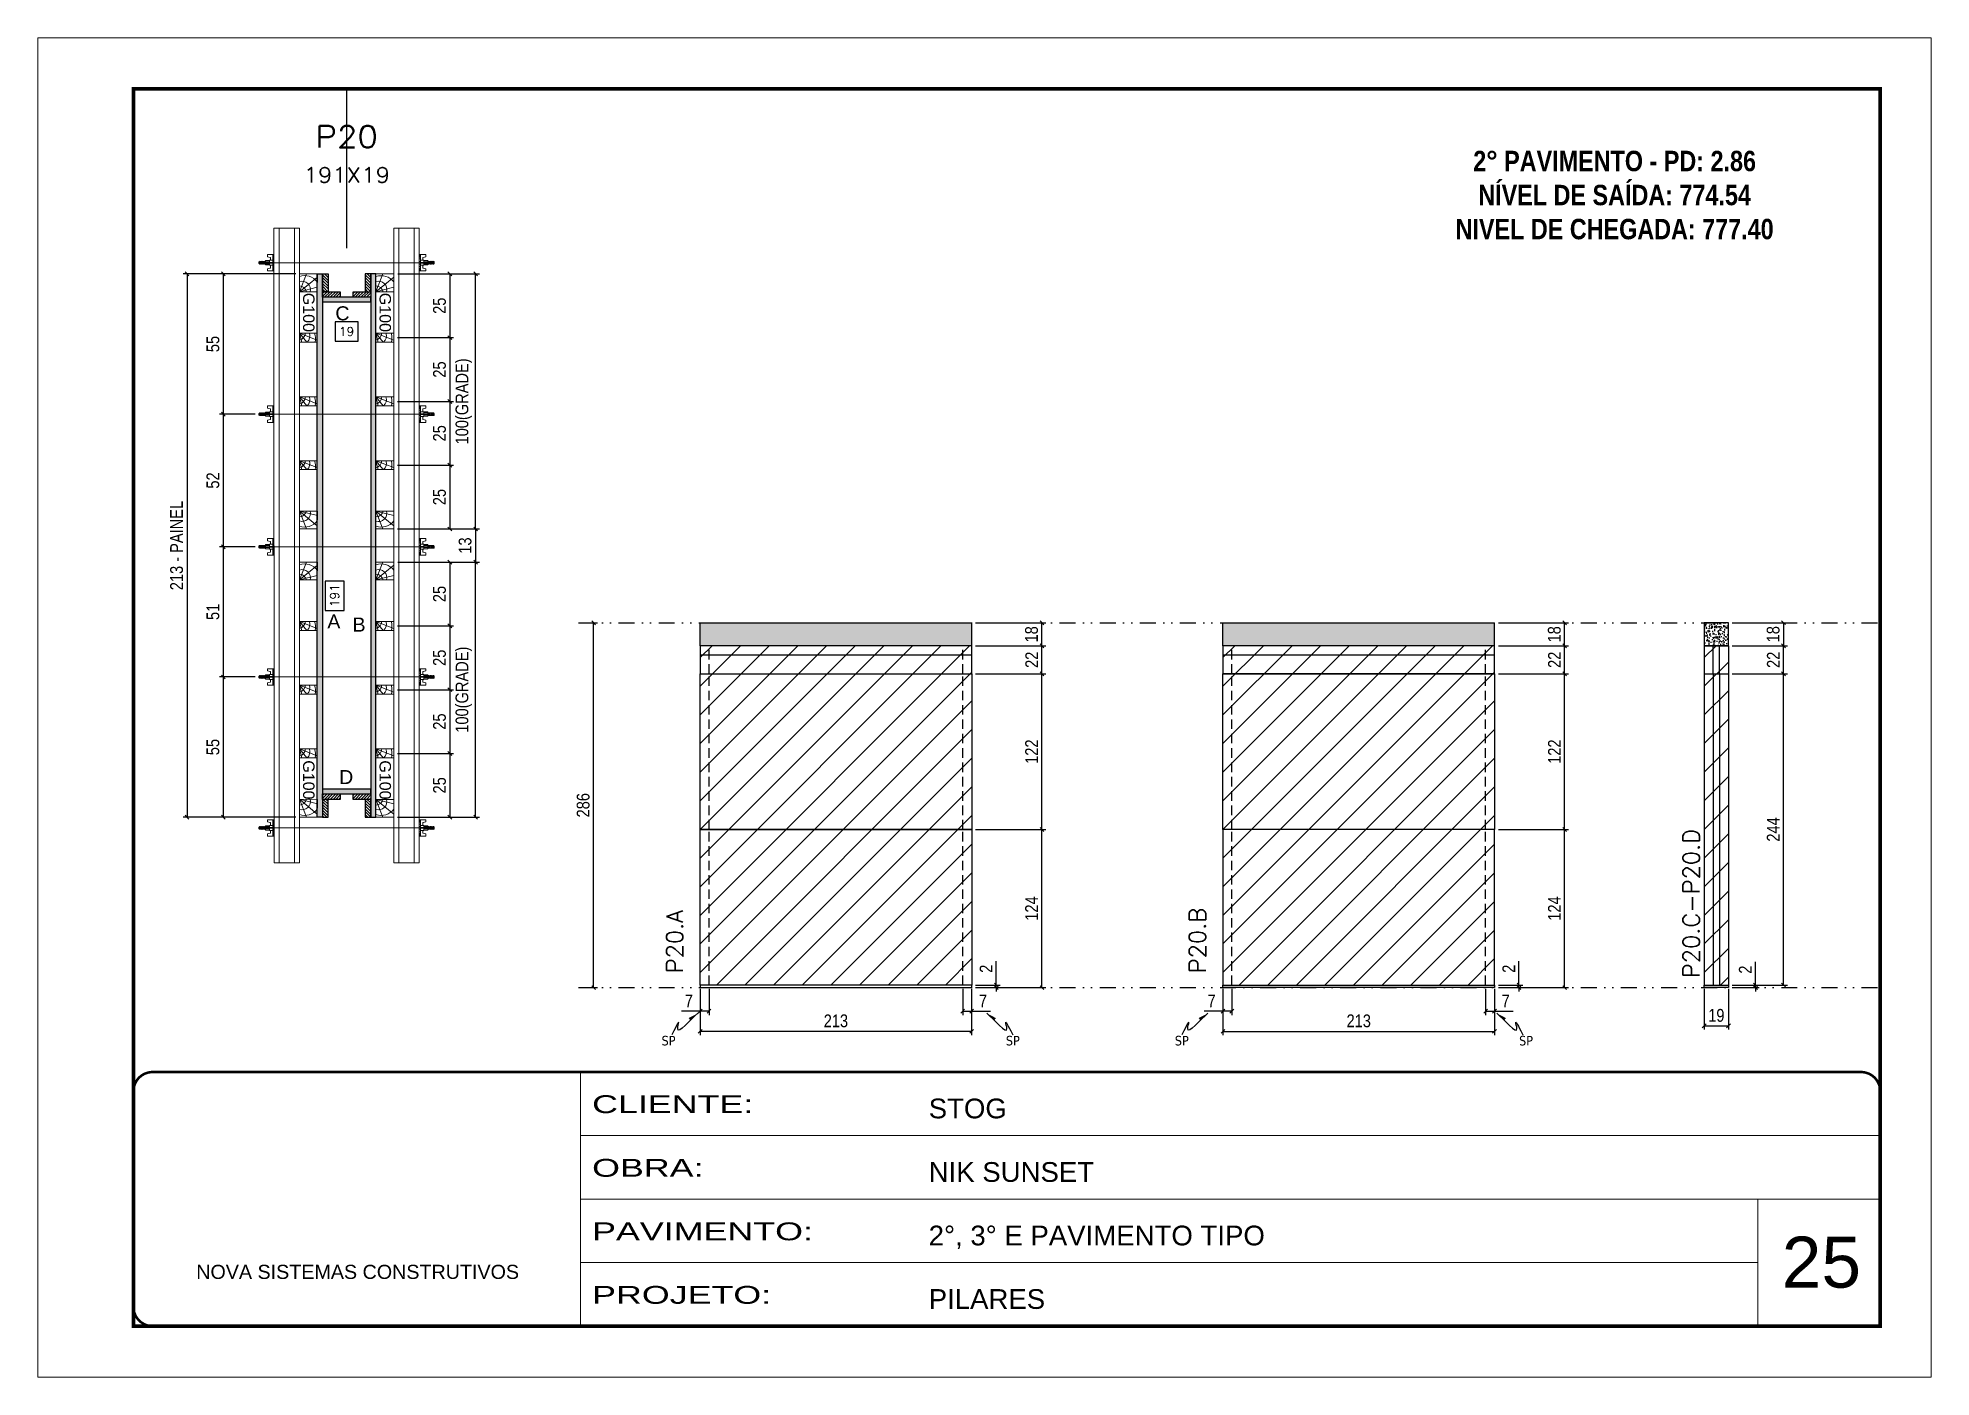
# Model space of a CAD drawing. Extents: x 808 to 7089, y -98 to 17032.
# Drawn here: x 808 to 2293, y 9091 to 10141 of the extents above; entities that cross this region are included whole.
import ezdxf
from ezdxf.enums import TextEntityAlignment as Align

# ---------------------------------------------------------------- set-up
doc = ezdxf.new("R2010")
doc.units = 0
for name, pattern in [('CONTINUO', [0]), ('DASHED', [0.75, 0.5, -0.25]), ('DIVIDE2', [0.625, 0.25, -0.125, 0, -0.125, 0, -0.125]), ('HIDDEN', [0.375, 0.25, -0.125])]:
    doc.linetypes.add(name, pattern=pattern)
for name, color, linetype, lineweight in [('CARIMBO', 255, 'Continuous', 9), ('Folhas', 255, 'Continuous', 9), ('Hachura', 251, 'Continuous', 9), ('Madeira', 126, 'Continuous', 18), ('Perfil Metálico', 224, 'Continuous', 18), ('REAPROVEITAMENTO', 251, 'Continuous', 9), ('SARRAFO DE PRESSAO', 251, 'DASHED', 9), ('Texto Seção', 7, 'Continuous', 15)]:
    doc.layers.add(name, color=color, linetype=linetype, lineweight=lineweight)
for name, color, linetype in [('CHAPA', 1, 'Continuous'), ('COTA', 241, 'Continuous'), ('Cota Seção (2x)', 241, 'Continuous'), ('NOMENCLATURA', 7, 'Continuous'), ('Nível', 160, 'Continuous'), ('Painéis', 200, 'Continuous'), ('SARR_2.2x7', 40, 'Continuous'), ('SARRAFO', 251, 'Continuous'), ('Sarrafo de Pressão', 42, 'HIDDEN'), ('texto', 7, 'Continuous'), ('Texto de Titulo', 7, 'Continuous'), ('Texto Qtd Sarr', 242, 'Continuous'), ('TEXTO_GERAL', 7, 'Continuous')]:
    doc.layers.add(name, color=color, linetype=linetype)
doc.styles.add('ARIAL', font='arial.ttf')
doc.styles.add('COTA TECNICA', font='techl___.ttf', dxfattribs={"height": 10})
doc.styles.add('COTA TECNICA 2X', font='techl___.ttf', dxfattribs={"height": 10})
doc.styles.add('COTA TECNICA-50', font='techl___.ttf', dxfattribs={"height": 10})
doc.styles.add('REGUA-120', font='ROMANS.shx', dxfattribs={"height": 15})
doc.styles.add('ROMANC', font='techb___.ttf', dxfattribs={"height": 2.5})
doc.styles.add('ROMANS', font='romans.shx')
doc.styles.add('SANSSERIF', font='sas_____.pfb')
doc.styles.get("Standard").update_dxf_attribs({"font": 'arial.ttf'})
doc.styles.add('Tecnologia', font='')
doc.styles.get('Tecnologia').set_extended_font_data('Forgotten Futurist')
doc.dimstyles.new('COTA PAINEL-50', dxfattribs={"dimtxt": 10, "dimasz": 3, "dimexe": 3, "dimexo": 3, "dimgap": 3, "dimtad": 1, "dimdec": 1, "dimzin": 12, "dimdsep": 46, "dimtxsty": 'COTA TECNICA-50', "dimblk1": 'OBLIQUE', "dimblk2": 'OBLIQUE', "dimsah": 1, "dimcen": 0.9, "dimclrd": 4, "dimclre": 4, "dimclrt": 240, "dimadec": 1, "dimazin": 3, "dimtfac": 1, "dimtdec": 1, "dimtmove": 0, "dimatfit": 3, "dimfxl": 1, "dimtolj": 1, "dimtzin": 12, "dimarcsym": 0})
doc.dimstyles.new('PAINEL', dxfattribs={"dimtxt": 10, "dimasz": 3, "dimexe": 3, "dimexo": 3, "dimgap": 3, "dimtad": 1, "dimdec": 1, "dimzin": 12, "dimdsep": 46, "dimtxsty": 'COTA TECNICA', "dimblk1": 'OBLIQUE', "dimblk2": 'OBLIQUE', "dimsah": 1, "dimcen": 0.9, "dimclrd": 4, "dimclre": 4, "dimclrt": 240, "dimadec": 1, "dimazin": 3, "dimtfac": 1, "dimtdec": 1, "dimtmove": 0, "dimatfit": 3, "dimfxl": 1, "dimtolj": 1, "dimtzin": 12, "dimarcsym": 0})
doc.dimstyles.new('SECAO PILAR', dxfattribs={"dimtxt": 10, "dimasz": 3, "dimexe": 3, "dimexo": 3, "dimgap": 3, "dimtad": 1, "dimdec": 1, "dimlfac": 0.5, "dimzin": 12, "dimdsep": 46, "dimtxsty": 'COTA TECNICA 2X', "dimblk1": 'OBLIQUE', "dimblk2": 'OBLIQUE', "dimsah": 1, "dimcen": 0.9, "dimclrd": 256, "dimclre": 256, "dimclrt": 256, "dimadec": 1, "dimazin": 3, "dimtfac": 1, "dimtdec": 1, "dimtmove": 0, "dimatfit": 3, "dimfxl": 1, "dimtolj": 1, "dimtzin": 12, "dimarcsym": 0})
doc.dimstyles.new('SECÇÃO 2', dxfattribs={"dimtxt": 7, "dimasz": 6, "dimexe": 0.18, "dimexo": 2, "dimgap": -4, "dimtad": 3, "dimdec": 1, "dimlfac": 0.5, "dimzin": 12, "dimdsep": 46, "dimtxsty": 'ROMANS', "dimblk": 'ARCHTICK', "dimcen": 0.09, "dimse1": 1, "dimse2": 1, "dimsd1": 1, "dimsd2": 1, "dimclrd": 180, "dimclre": 5, "dimclrt": 1, "dimadec": 0, "dimazin": 3, "dimtfac": 1, "dimtdec": 1, "dimtofl": 0, "dimtmove": 0, "dimatfit": 3, "dimldrblk": 'ARCHTICK', "dimfxl": 1, "dimtolj": 1, "dimtzin": 0, "dimarcsym": 0})
doc.dimstyles.get("Standard").update_dxf_attribs({"dimtxt": 0.18, "dimasz": 0.18, "dimexe": 0.18, "dimexo": 0.0625, "dimgap": 0.09, "dimtad": 0, "dimtih": 1, "dimtoh": 1, "dimdec": 4, "dimzin": 0, "dimdsep": 46, "dimtxsty": 'Standard', "dimcen": 0.09, "dimadec": 0, "dimazin": 0, "dimtfac": 1, "dimtdec": 4, "dimtofl": 0, "dimtmove": 0, "dimatfit": 3, "dimfxl": 1, "dimtolj": 1, "dimtzin": 0, "dimarcsym": 0})
pattern_1 = [(135, (-21860.0607, 19079.9759), (-1.12253202, -1.12253202), [])]

msp = doc.modelspace()

# ---------------------------------------------------------------- texts
at = {"layer": 'CARIMBO', "style": 'ARIAL'}
msp.add_text('25', height=40, dxfattribs=at).set_placement((2176.03, 9161.17))
at = {"layer": 'NOMENCLATURA', "color": 2, "insert": (2044.91, 10079.17), "char_height": 16, "attachment_point": 2, "style": 'ROMANC'}
msp.add_mtext_dynamic_manual_height_columns('\\P2° PAVIMENTO - PD: 2.86\\PNÍVEL DE SAÍDA: 774.54\\PNIVEL DE CHEGADA: 777.40', width=328.3607, gutter_width=1, heights=[0], dxfattribs=at)
at = {"layer": 'texto', "color": 0, "char_height": 7.5, "attachment_point": 5}
for insert in [(1302.84, 9354.76), (1572.87, 9354.76), (1705.41, 9354.76), (1975.44, 9354.76)]:
    msp.add_mtext('{\\fTahoma|b0|i0|c0|p34;\\C4;SP}', dxfattribs=dict(at, insert=insert))
at = {"layer": 'Texto Seção', "char_height": 13, "width": 285.3299, "attachment_point": 7, "rotation": 90, "style": 'REGUA-120'}
for s, insert in [('P20.C-P20.D', (2111.45, 9403.85)), ('P20.A', (1314.15, 9407.69)), ('P20.B', (1724.19, 9407.69))]:
    msp.add_mtext(s, dxfattribs=dict(at, insert=insert))
at = {"layer": 'TEXTO_GERAL', "color": 0, "linetype": 'Continuous', "style": 'SANSSERIF'}
for p in [(1020.66, 9941.18), (1080.65, 9941.17), (1020.66, 9574.64), (1080.65, 9574.62)]:
    msp.add_text('G100', height=9, rotation=270, dxfattribs=at).set_placement(p, align=Align.MIDDLE_LEFT)
at = {"layer": 'TEXTO_GERAL', "style": 'ARIAL'}
for s, p in [('C', (1047.05, 9925.07)), ('A', (1040.33, 9683.47)), ('B', (1060.11, 9681.02)), ('D', (1049.99, 9561.49))]:
    msp.add_text(s, height=11, dxfattribs=at).set_placement(p, align=Align.MIDDLE_CENTER)

# ---------------------------------------------------------------- blocks, each defined once
blk = doc.blocks.new('9999999999')
at = {"color": 30, "linetype": 'CONTINUO'}
for p, q in [((98564.6, 34230.2), (98564.6, 34429.4)), ((98564.6, 34379.6), (99584, 34379.6)), ((98564.6, 34329.8), (99488, 34329.8)), ((99584, 34329.8), (99488, 34329.8)), ((99488, 34329.8), (99488, 34230.2)), ((98564.6, 34280), (99488, 34280))]:
    blk.add_line(p, q, dxfattribs=at)
at = {"color": 30, "linetype": 'CONTINUO', "const_width": 2}
blk.add_lwpolyline([(99584, 34230.2), (99584, 34414.4, 0.414214), (99569, 34429.4), (98229, 34429.4, 0.414214), (98214, 34414.4), (98214, 34245.2, 0.414214), (98229, 34230.2), (99584, 34230.2)], format="xyb", dxfattribs=at)
at = {"layer": 'Folhas'}
blk.add_lwpolyline([(98139, 34190.2), (99624, 34190.2), (99624, 35240.2), (98139, 35240.2)], close=True, dxfattribs=at)
at = {"layer": 'Folhas', "color": 30, "const_width": 3}
blk.add_lwpolyline([(98214, 34230.2), (99584, 34230.2), (99584, 35200.2), (98214, 35200.2)], close=True, dxfattribs=at)
at = {"color": 7, "linetype": 'Continuous', "ltscale": 5, "style": 'ARIAL'}
for s, height, p in [('STOG', 15.48, (98837.7, 34393.1)), ('NIK SUNSET', 15.48, (98837.7, 34343.3)), ('2°, 3° E PAVIMENTO TIPO', 15.483, (98837.7, 34293.5)), ('NOVA SISTEMAS CONSTRUTIVOS', 11.059, (98263.2, 34267.2)), ('PILARES', 15.48, (98837.7, 34243.7))]:
    blk.add_text(s, height=height, dxfattribs=at).set_placement(p)
at = {"layer": 'Folhas', "color": 7, "style": 'Tecnologia', "width": 1.5}
for s, p in [('CLIENTE:', (98573.7, 34397.2)), ('OBRA:', (98573.7, 34347.3)), ('PAVIMENTO:', (98573.7, 34297.5)), ('PROJETO:', (98573.7, 34247.7))]:
    blk.add_text(s, height=14, dxfattribs=at).set_placement(p)
blk = doc.blocks.new('*D1036')
at = {"layer": 'Cota Seção (2x)', "color": 180, "lineweight": -2, "transparency": 16777216}
for p, q in [((1059.3, 9918.3), (1041.3, 9918.3)), ((1041.3, 9918.3), (1041.3, 9903.3)), ((1059.3, 9903.3), (1059.3, 9918.3)), ((1041.3, 9903.3), (1059.3, 9903.3))]:
    blk.add_line(p, q, dxfattribs=at)
at = {"layer": 'Defpoints', "color": 0, "transparency": 16777216}
for p in [(1031.3, 9916.7), (1069.3, 9916.7), (1031.3, 9899.3)]:
    blk.add_point(p, dxfattribs=at)
at = {"layer": 'Cota Seção (2x)', "color": 1, "transparency": 16777216, "insert": (1050.3, 9910.8), "char_height": 7, "attachment_point": 5, "style": 'ROMANS'}
blk.add_mtext('\\A1;19', dxfattribs=at)
blk = doc.blocks.new('_ArchTick')
at = {"color": 0, "linetype": 'ByBlock', "const_width": 0.15}
blk.add_lwpolyline([(-0.5, -0.5), (0.5, 0.5)], dxfattribs=at)
blk = doc.blocks.new('*D1037')
at = {"layer": 'Cota Seção (2x)', "color": 180, "lineweight": -2, "transparency": 16777216}
for p, q in [((1048.4, 9715.2), (1033.4, 9715.2)), ((1033.4, 9715.2), (1033.4, 9692.2)), ((1048.4, 9692.2), (1048.4, 9715.2)), ((1033.4, 9692.2), (1048.4, 9692.2))]:
    blk.add_line(p, q, dxfattribs=at)
at = {"layer": 'Defpoints', "color": 0, "transparency": 16777216}
for p in [(1031.3, 9934), (1031.3, 9552), (1052.4, 9552)]:
    blk.add_point(p, dxfattribs=at)
at = {"layer": 'Cota Seção (2x)', "color": 1, "transparency": 16777216, "insert": (1040.9, 9703.7), "char_height": 7, "attachment_point": 5, "rotation": 90, "style": 'ROMANS'}
blk.add_mtext('\\A1;191', dxfattribs=at)
blk = doc.blocks.new('_Oblique')
at = {"color": 0, "linetype": 'ByBlock', "lineweight": -2}
blk.add_line((-0.5, -0.5), (0.5, 0.5), dxfattribs=at)
blk = doc.blocks.new('*D1038')
at = {"layer": 'Cota Seção (2x)', "lineweight": -2, "transparency": 16777216}
for p, q in [((1010.4, 9956), (922.2, 9956)), ((925.2, 9956), (925.2, 9530)), ((1010.4, 9530), (922.2, 9530))]:
    blk.add_line(p, q, dxfattribs=at)
at = {"layer": 'Defpoints', "color": 0, "transparency": 16777216}
for p in [(1013.4, 9956), (925.2, 9530), (1013.4, 9530)]:
    blk.add_point(p, dxfattribs=at)
at = {"layer": 'Cota Seção (2x)', "lineweight": -2, "transparency": 16777216, "xscale": 3, "yscale": 3, "zscale": 3}
for p, rotation in [((925.2, 9956), 90), ((925.2, 9530), 270)]:
    blk.add_blockref('_Oblique', p, dxfattribs=dict(at, rotation=rotation))
at = {"layer": 'Cota Seção (2x)', "transparency": 16777216, "insert": (917, 9743), "char_height": 10, "attachment_point": 5, "rotation": 90, "style": 'COTA TECNICA 2X'}
blk.add_mtext('\\A1;213 - PAINEL', dxfattribs=at)
blk = doc.blocks.new('*D1039')
at = {"layer": 'Cota Seção (2x)', "lineweight": -2, "transparency": 16777216}
for p, q in [((1010.3, 9956), (950.6, 9956)), ((953.6, 9956), (953.6, 9846)), ((978.6, 9846), (950.6, 9846))]:
    blk.add_line(p, q, dxfattribs=at)
at = {"layer": 'Defpoints', "color": 0, "transparency": 16777216}
for p in [(1013.3, 9956), (953.6, 9846), (981.6, 9846)]:
    blk.add_point(p, dxfattribs=at)
at = {"layer": 'Cota Seção (2x)', "lineweight": -2, "transparency": 16777216, "xscale": 3, "yscale": 3, "zscale": 3}
for p, rotation in [((953.6, 9956), 90), ((953.6, 9846), 270)]:
    blk.add_blockref('_Oblique', p, dxfattribs=dict(at, rotation=rotation))
at = {"layer": 'Cota Seção (2x)', "transparency": 16777216, "insert": (945.5, 9901), "char_height": 10, "attachment_point": 5, "rotation": 90, "style": 'COTA TECNICA 2X'}
blk.add_mtext('\\A1;55', dxfattribs=at)
blk = doc.blocks.new('*D1040')
at = {"layer": 'Cota Seção (2x)', "lineweight": -2, "transparency": 16777216}
for p, q in [((978.6, 9640), (950.6, 9640)), ((953.6, 9640), (953.6, 9530)), ((1010.3, 9530), (950.6, 9530))]:
    blk.add_line(p, q, dxfattribs=at)
at = {"layer": 'Defpoints', "color": 0, "transparency": 16777216}
for p in [(981.6, 9640), (953.6, 9530), (1013.3, 9530)]:
    blk.add_point(p, dxfattribs=at)
at = {"layer": 'Cota Seção (2x)', "lineweight": -2, "transparency": 16777216, "xscale": 3, "yscale": 3, "zscale": 3}
for p, rotation in [((953.6, 9640), 90), ((953.6, 9530), 270)]:
    blk.add_blockref('_Oblique', p, dxfattribs=dict(at, rotation=rotation))
at = {"layer": 'Cota Seção (2x)', "transparency": 16777216, "insert": (945.5, 9585), "char_height": 10, "attachment_point": 5, "rotation": 90, "style": 'COTA TECNICA 2X'}
blk.add_mtext('\\A1;55', dxfattribs=at)
blk = doc.blocks.new('titulo1')
at = {"layer": 'Defpoints', "color": 252, "linetype": 'HIDDEN', "ltscale": 2}
blk.add_line((0, 0), (0, 125), dxfattribs=at)
at = {"layer": 'Defpoints', "style": 'ROMANS', "oblique": 15}
blk.add_attdef('FOLHA', text='', height=10, dxfattribs=at).set_placement((0, 15.6), align=Align.MIDDLE_CENTER)
at = {"layer": 'Texto Qtd Sarr', "color": 3, "style": 'ROMANS', "oblique": 15}
for tag, height, p in [('TITULO', 17, (0, 71.4)), ('SEÇÃO', 12, (0, 41.5))]:
    blk.add_attdef(tag, text='', height=height, dxfattribs=at).set_placement(p, align=Align.MIDDLE_CENTER)
blk = doc.blocks.new('C')
at = {"layer": 'Hachura', "color": 0}
for p, q in [((0, 3.22), (0, -3.22)), ((0.45, 3.22), (0, 3.22)), ((0.46, 3.16), (0, 3.16)), ((0.46, 3.05), (0, 3.05)), ((0.46, 2.88), (0, 2.88)), ((0, 2.75), (0, -1.16)), ((0.46, 2.65), (0, 2.65)), ((0.46, 2.23), (0, 2.23)), ((0.46, 1.51), (0, 1.51)), ((0.39, 0.49), (0.17, 0.49)), ((0.45, -3.23), (0.45, 3.22)), ((0.45, 3.22), (2.58, 3.22)), ((1.74, 0.97), (0.45, 0.97)), ((1.45, 0.1), (0.45, 0.1)), ((1.35, 1.94), (1.35, 0.96)), ((2.58, 2.39), (1.47, 2.09)), ((1.74, -0.97), (1.74, 0.97)), ((1.74, 0.97), (1.74, 0.84)), ((1.74, 0.97), (1.74, 0.84)), ((1.74, 0.84), (3.35, 0.84)), ((3.35, 0.45), (1.74, 0.45)), ((2.58, 3.22), (2.58, 2.39)), ((3.32, 0.84), (3.32, -0.84)), ((3.35, 0.84), (3.35, -0.84)), ((3.68, 0.45), (3.35, 0.45)), ((3.84, -0.52), (3.35, 0.45)), ((3.35, 0.06), (3.67, -0.57)), ((3.68, 0.45), (4.16, -0.52)), ((3.72, 0.5), (4.25, -0.57)), ((4.37, -0.55), (3.83, 0.53)), ((4.15, 0.45), (3.93, 0.45)), ((4.42, -0.52), (3.93, 0.45)), ((4.15, 0.45), (4.26, 0.45)), ((4.26, 0.45), (4.74, -0.52)), ((4.3, 0.5), (4.83, -0.57)), ((4.95, -0.55), (4.41, 0.53)), ((4.51, 0.45), (4.84, 0.45)), ((5, -0.52), (4.51, 0.45)), ((4.84, 0.45), (5.32, -0.52)), ((4.88, 0.5), (5.41, -0.57)), ((5.53, -0.55), (4.99, 0.53)), ((5.58, -0.52), (5.09, 0.45)), ((5.42, 0.45), (5.09, 0.45)), ((5.58, -0.52), (5.09, 0.45)), ((5.42, 0.45), (5.74, -0.19)), ((5.46, 0.5), (5.74, -0.07)), ((5.74, 0.19), (5.57, 0.53)), ((5.74, 0.32), (5.68, 0.45)), ((5.68, 0.45), (5.74, 0.45)), ((5.74, 0.45), (5.9, 0.29)), ((5.74, 0.45), (5.74, -0.52)), ((5.9, -0.36), (5.9, 0.29)), ((0.45, 0), (0, 0)), ((0.46, -1.52), (0, -1.52)), ((0.46, -2.23), (0, -2.23)), ((0.46, -2.65), (0, -2.65)), ((0.46, -2.88), (0, -2.88)), ((0.46, -3.05), (0, -3.05)), ((0.46, -3.16), (0, -3.16)), ((0, -3.22), (2.57, -3.22)), ((0.08, -0.48), (0.29, -0.48)), ((0.29, -0.48), (0.4, -0.48)), ((0.45, 0), (0.45, -0.97)), ((0.45, -0.16), (1.45, -0.16)), ((0.45, -0.65), (0.45, -0.32)), ((0.45, -3.23), (0.45, -0.65)), ((0.45, -0.97), (1.74, -0.97)), ((1.35, -1.94), (1.35, -0.97)), ((2.58, -2.39), (1.47, -2.1)), ((3.35, -0.32), (1.74, -0.32)), ((3.35, -0.84), (1.74, -0.84)), ((2.58, -3.23), (2.58, -2.39)), ((3.35, -0.07), (3.58, -0.52)), ((3.35, -0.52), (3.58, -0.52)), ((3.84, -0.52), (4.16, -0.52)), ((4.42, -0.52), (4.74, -0.52)), ((4.63, -0.52), (4.74, -0.52)), ((5, -0.52), (5.32, -0.52)), ((5.58, -0.52), (5.74, -0.52)), ((5.74, -0.52), (5.9, -0.36)), ((5.74, -0.52), (5.74, -0.52))]:
    blk.add_line(p, q, dxfattribs=at)
for centre, radius, start, end in [((1.52, 1.94), 0.161, 104.74356, 180), ((1.44, -0.03), 0.129, 272.69497, 87.30503), ((3.81, 0.39), 0.143, 25.56881, 154.43119), ((4.39, 0.39), 0.143, 25.56881, 154.43119), ((4.97, 0.39), 0.143, 25.56881, 154.43119), ((5.55, 0.39), 0.143, 25.56881, 154.43119), ((0.17, -0.37), 0.174, 221.74404, 317.85924), ((1.52, -1.94), 0.161, 180, 255.25644), ((3.71, -0.4), 0.174, 222.14076, 318.25596), ((4.29, -0.4), 0.174, 222.14076, 318.25596), ((4.87, -0.4), 0.174, 222.14076, 318.25596), ((5.45, -0.4), 0.174, 222.14076, 318.25596), ((5.61, -0.4), 0.174, 317.85924, 318.25596)]:
    blk.add_arc(centre, radius, start, end, dxfattribs=at)
blk = doc.blocks.new('*D1864')
at = {"layer": 'Cota Seção (2x)', "lineweight": -2, "transparency": 16777216}
for p, q in [((978.6, 9742), (950.6, 9742)), ((953.6, 9742), (953.6, 9640)), ((978.6, 9640), (950.6, 9640))]:
    blk.add_line(p, q, dxfattribs=at)
at = {"layer": 'Defpoints', "color": 0, "transparency": 16777216}
for p in [(981.6, 9742), (953.6, 9640), (981.6, 9640)]:
    blk.add_point(p, dxfattribs=at)
at = {"layer": 'Cota Seção (2x)', "lineweight": -2, "transparency": 16777216, "xscale": 3, "yscale": 3, "zscale": 3}
for p, rotation in [((953.6, 9742), 90), ((953.6, 9640), 270)]:
    blk.add_blockref('_Oblique', p, dxfattribs=dict(at, rotation=rotation))
at = {"layer": 'Cota Seção (2x)', "transparency": 16777216, "insert": (945.5, 9691), "char_height": 10, "attachment_point": 5, "rotation": 90, "style": 'COTA TECNICA 2X'}
blk.add_mtext('\\A1;51', dxfattribs=at)
blk = doc.blocks.new('*D1865')
at = {"layer": 'Cota Seção (2x)', "lineweight": -2, "transparency": 16777216}
for p, q in [((978.6, 9846), (950.6, 9846)), ((953.6, 9846), (953.6, 9742)), ((978.6, 9742), (950.6, 9742))]:
    blk.add_line(p, q, dxfattribs=at)
at = {"layer": 'Defpoints', "color": 0, "transparency": 16777216}
for p in [(981.6, 9846), (953.6, 9742), (981.6, 9742)]:
    blk.add_point(p, dxfattribs=at)
at = {"layer": 'Cota Seção (2x)', "lineweight": -2, "transparency": 16777216, "xscale": 3, "yscale": 3, "zscale": 3}
for p, rotation in [((953.6, 9846), 90), ((953.6, 9742), 270)]:
    blk.add_blockref('_Oblique', p, dxfattribs=dict(at, rotation=rotation))
at = {"layer": 'Cota Seção (2x)', "transparency": 16777216, "insert": (945.5, 9794), "char_height": 10, "attachment_point": 5, "rotation": 90, "style": 'COTA TECNICA 2X'}
blk.add_mtext('\\A1;52', dxfattribs=at)
blk = doc.blocks.new('PONTALETE')
at = {"layer": 'Madeira'}
for q in [(2.71, 7), (7, 5.76), (7, 1.74)]:
    blk.add_line((0, 0), q, dxfattribs=at)
blk.add_lwpolyline([(0, 0), (7, 0), (7, 7), (0, 7)], close=True, dxfattribs=at)
for centre, radius, start, end in [((2.04, 0.06), 6.23, 37.28179, 109.09128), ((1.09, 0.9), 3.19, 343.60304, 109.98471), ((-0.21, -0.78), 3.09, 14.63219, 86.0383)]:
    blk.add_arc(centre, radius, start, end, dxfattribs=at)
blk = doc.blocks.new('MEIO PONTALETE')
at = {"layer": 'Madeira'}
for q in [(2.71, 7), (3.5, 2.88), (3.5, 0.87)]:
    blk.add_line((0, 0), q, dxfattribs=at)
blk.add_lwpolyline([(0, 0), (3.5, 0), (3.5, 7), (0, 7)], close=True, dxfattribs=at)
for centre, radius, start, end in [((2.04, 0.06), 6.23, 76.44987, 109.09128), ((1.09, 0.9), 3.19, 40.90626, 109.98471), ((-0.21, -0.78), 3.09, 14.63219, 86.0383)]:
    blk.add_arc(centre, radius, start, end, dxfattribs=at)
blk = doc.blocks.new('*D1041')
at = {"layer": 'Cota Seção (2x)', "lineweight": -2, "transparency": 16777216}
for p, q in [((1090.4, 9730), (1134.3, 9730)), ((1131.3, 9730), (1131.3, 9680)), ((1090.3, 9680), (1134.3, 9680))]:
    blk.add_line(p, q, dxfattribs=at)
at = {"layer": 'Defpoints', "color": 0, "transparency": 16777216}
for p in [(1087.4, 9730), (1087.3, 9680), (1131.3, 9680)]:
    blk.add_point(p, dxfattribs=at)
at = {"layer": 'Cota Seção (2x)', "lineweight": -2, "transparency": 16777216, "xscale": 3, "yscale": 3, "zscale": 3}
for p, rotation in [((1131.3, 9730), 90), ((1131.3, 9680), 270)]:
    blk.add_blockref('_Oblique', p, dxfattribs=dict(at, rotation=rotation))
at = {"layer": 'Cota Seção (2x)', "transparency": 16777216, "insert": (1123.2, 9705), "char_height": 10, "attachment_point": 5, "rotation": 90, "style": 'COTA TECNICA 2X'}
blk.add_mtext('\\A1;25', dxfattribs=at)
blk = doc.blocks.new('*D1042')
at = {"layer": 'Cota Seção (2x)', "lineweight": -2, "transparency": 16777216}
for p, q in [((1090.4, 9730), (1154.5, 9730)), ((1151.5, 9530), (1151.5, 9730)), ((1090.3, 9530), (1154.5, 9530))]:
    blk.add_line(p, q, dxfattribs=at)
at = {"layer": 'Defpoints', "color": 0, "transparency": 16777216}
for p in [(1087.4, 9730), (1151.5, 9730), (1087.3, 9530)]:
    blk.add_point(p, dxfattribs=at)
at = {"layer": 'Cota Seção (2x)', "lineweight": -2, "transparency": 16777216, "xscale": 3, "yscale": 3, "zscale": 3}
for p, rotation in [((1151.5, 9730), 90), ((1151.5, 9530), 270)]:
    blk.add_blockref('_Oblique', p, dxfattribs=dict(at, rotation=rotation))
at = {"layer": 'Cota Seção (2x)', "transparency": 16777216, "insert": (1142.3, 9630), "char_height": 10, "attachment_point": 5, "rotation": 90, "style": 'COTA TECNICA 2X'}
blk.add_mtext('\\A1;100(GRADE)', dxfattribs=at)
blk = doc.blocks.new('*D1866')
at = {"layer": 'Cota Seção (2x)', "lineweight": -2, "transparency": 16777216}
for p, q in [((1090.3, 9680), (1134.3, 9680)), ((1131.3, 9680), (1131.3, 9630)), ((1090.3, 9630), (1134.3, 9630))]:
    blk.add_line(p, q, dxfattribs=at)
at = {"layer": 'Defpoints', "color": 0, "transparency": 16777216}
for p in [(1087.3, 9680), (1087.3, 9630), (1131.3, 9630)]:
    blk.add_point(p, dxfattribs=at)
at = {"layer": 'Cota Seção (2x)', "lineweight": -2, "transparency": 16777216, "xscale": 3, "yscale": 3, "zscale": 3}
for p, rotation in [((1131.3, 9680), 90), ((1131.3, 9630), 270)]:
    blk.add_blockref('_Oblique', p, dxfattribs=dict(at, rotation=rotation))
at = {"layer": 'Cota Seção (2x)', "transparency": 16777216, "insert": (1123.2, 9655), "char_height": 10, "attachment_point": 5, "rotation": 90, "style": 'COTA TECNICA 2X'}
blk.add_mtext('\\A1;25', dxfattribs=at)
blk = doc.blocks.new('*D1867')
at = {"layer": 'Cota Seção (2x)', "lineweight": -2, "transparency": 16777216}
for p, q in [((1090.3, 9630), (1134.3, 9630)), ((1131.3, 9630), (1131.3, 9580)), ((1090.3, 9580), (1134.3, 9580))]:
    blk.add_line(p, q, dxfattribs=at)
at = {"layer": 'Defpoints', "color": 0, "transparency": 16777216}
for p in [(1087.3, 9630), (1087.3, 9580), (1131.3, 9580)]:
    blk.add_point(p, dxfattribs=at)
at = {"layer": 'Cota Seção (2x)', "lineweight": -2, "transparency": 16777216, "xscale": 3, "yscale": 3, "zscale": 3}
for p, rotation in [((1131.3, 9630), 90), ((1131.3, 9580), 270)]:
    blk.add_blockref('_Oblique', p, dxfattribs=dict(at, rotation=rotation))
at = {"layer": 'Cota Seção (2x)', "transparency": 16777216, "insert": (1123.2, 9605), "char_height": 10, "attachment_point": 5, "rotation": 90, "style": 'COTA TECNICA 2X'}
blk.add_mtext('\\A1;25', dxfattribs=at)
blk = doc.blocks.new('*D1868')
at = {"layer": 'Cota Seção (2x)', "lineweight": -2, "transparency": 16777216}
for p, q in [((1090.3, 9580), (1134.3, 9580)), ((1131.3, 9580), (1131.3, 9530)), ((1090.3, 9530), (1134.3, 9530))]:
    blk.add_line(p, q, dxfattribs=at)
at = {"layer": 'Defpoints', "color": 0, "transparency": 16777216}
for p in [(1087.3, 9580), (1087.3, 9530), (1131.3, 9530)]:
    blk.add_point(p, dxfattribs=at)
at = {"layer": 'Cota Seção (2x)', "lineweight": -2, "transparency": 16777216, "xscale": 3, "yscale": 3, "zscale": 3}
for p, rotation in [((1131.3, 9580), 90), ((1131.3, 9530), 270)]:
    blk.add_blockref('_Oblique', p, dxfattribs=dict(at, rotation=rotation))
at = {"layer": 'Cota Seção (2x)', "transparency": 16777216, "insert": (1123.2, 9555), "char_height": 10, "attachment_point": 5, "rotation": 90, "style": 'COTA TECNICA 2X'}
blk.add_mtext('\\A1;25', dxfattribs=at)
blk = doc.blocks.new('*D1043')
at = {"layer": 'Cota Seção (2x)', "lineweight": -2, "transparency": 16777216}
for p, q in [((1090.4, 9956), (1134.3, 9956)), ((1131.3, 9956), (1131.3, 9906)), ((1090.3, 9906), (1134.3, 9906))]:
    blk.add_line(p, q, dxfattribs=at)
at = {"layer": 'Defpoints', "color": 0, "transparency": 16777216}
for p in [(1087.4, 9956), (1087.3, 9906), (1131.3, 9906)]:
    blk.add_point(p, dxfattribs=at)
at = {"layer": 'Cota Seção (2x)', "lineweight": -2, "transparency": 16777216, "xscale": 3, "yscale": 3, "zscale": 3}
for p, rotation in [((1131.3, 9956), 90), ((1131.3, 9906), 270)]:
    blk.add_blockref('_Oblique', p, dxfattribs=dict(at, rotation=rotation))
at = {"layer": 'Cota Seção (2x)', "transparency": 16777216, "insert": (1123.2, 9931), "char_height": 10, "attachment_point": 5, "rotation": 90, "style": 'COTA TECNICA 2X'}
blk.add_mtext('\\A1;25', dxfattribs=at)
blk = doc.blocks.new('*D1044')
at = {"layer": 'Cota Seção (2x)', "lineweight": -2, "transparency": 16777216}
for p, q in [((1090.4, 9956), (1154.5, 9956)), ((1151.5, 9756), (1151.5, 9956)), ((1090.3, 9756), (1154.5, 9756))]:
    blk.add_line(p, q, dxfattribs=at)
at = {"layer": 'Defpoints', "color": 0, "transparency": 16777216}
for p in [(1087.4, 9956), (1151.5, 9956), (1087.3, 9756)]:
    blk.add_point(p, dxfattribs=at)
at = {"layer": 'Cota Seção (2x)', "lineweight": -2, "transparency": 16777216, "xscale": 3, "yscale": 3, "zscale": 3}
for p, rotation in [((1151.5, 9956), 90), ((1151.5, 9756), 270)]:
    blk.add_blockref('_Oblique', p, dxfattribs=dict(at, rotation=rotation))
at = {"layer": 'Cota Seção (2x)', "transparency": 16777216, "insert": (1142.3, 9856), "char_height": 10, "attachment_point": 5, "rotation": 90, "style": 'COTA TECNICA 2X'}
blk.add_mtext('\\A1;100(GRADE)', dxfattribs=at)
blk = doc.blocks.new('*D1869')
at = {"layer": 'Cota Seção (2x)', "lineweight": -2, "transparency": 16777216}
for p, q in [((1090.3, 9906), (1134.3, 9906)), ((1131.3, 9906), (1131.3, 9856)), ((1090.3, 9856), (1134.3, 9856))]:
    blk.add_line(p, q, dxfattribs=at)
at = {"layer": 'Defpoints', "color": 0, "transparency": 16777216}
for p in [(1087.3, 9906), (1087.3, 9856), (1131.3, 9856)]:
    blk.add_point(p, dxfattribs=at)
at = {"layer": 'Cota Seção (2x)', "lineweight": -2, "transparency": 16777216, "xscale": 3, "yscale": 3, "zscale": 3}
for p, rotation in [((1131.3, 9906), 90), ((1131.3, 9856), 270)]:
    blk.add_blockref('_Oblique', p, dxfattribs=dict(at, rotation=rotation))
at = {"layer": 'Cota Seção (2x)', "transparency": 16777216, "insert": (1123.2, 9881), "char_height": 10, "attachment_point": 5, "rotation": 90, "style": 'COTA TECNICA 2X'}
blk.add_mtext('\\A1;25', dxfattribs=at)
blk = doc.blocks.new('*D1870')
at = {"layer": 'Cota Seção (2x)', "lineweight": -2, "transparency": 16777216}
for p, q in [((1090.3, 9856), (1134.3, 9856)), ((1131.3, 9856), (1131.3, 9806)), ((1090.3, 9806), (1134.3, 9806))]:
    blk.add_line(p, q, dxfattribs=at)
at = {"layer": 'Defpoints', "color": 0, "transparency": 16777216}
for p in [(1087.3, 9856), (1087.3, 9806), (1131.3, 9806)]:
    blk.add_point(p, dxfattribs=at)
at = {"layer": 'Cota Seção (2x)', "lineweight": -2, "transparency": 16777216, "xscale": 3, "yscale": 3, "zscale": 3}
for p, rotation in [((1131.3, 9856), 90), ((1131.3, 9806), 270)]:
    blk.add_blockref('_Oblique', p, dxfattribs=dict(at, rotation=rotation))
at = {"layer": 'Cota Seção (2x)', "transparency": 16777216, "insert": (1123.2, 9831), "char_height": 10, "attachment_point": 5, "rotation": 90, "style": 'COTA TECNICA 2X'}
blk.add_mtext('\\A1;25', dxfattribs=at)
blk = doc.blocks.new('*D1871')
at = {"layer": 'Cota Seção (2x)', "lineweight": -2, "transparency": 16777216}
for p, q in [((1090.3, 9806), (1134.3, 9806)), ((1131.3, 9806), (1131.3, 9756)), ((1090.3, 9756), (1134.3, 9756))]:
    blk.add_line(p, q, dxfattribs=at)
at = {"layer": 'Defpoints', "color": 0, "transparency": 16777216}
for p in [(1087.3, 9806), (1087.3, 9756), (1131.3, 9756)]:
    blk.add_point(p, dxfattribs=at)
at = {"layer": 'Cota Seção (2x)', "lineweight": -2, "transparency": 16777216, "xscale": 3, "yscale": 3, "zscale": 3}
for p, rotation in [((1131.3, 9806), 90), ((1131.3, 9756), 270)]:
    blk.add_blockref('_Oblique', p, dxfattribs=dict(at, rotation=rotation))
at = {"layer": 'Cota Seção (2x)', "transparency": 16777216, "insert": (1123.2, 9781), "char_height": 10, "attachment_point": 5, "rotation": 90, "style": 'COTA TECNICA 2X'}
blk.add_mtext('\\A1;25', dxfattribs=at)
blk = doc.blocks.new('*D1872')
at = {"layer": 'Cota Seção (2x)', "lineweight": -2, "transparency": 16777216}
for p, q in [((1090.3, 9756), (1154.5, 9756)), ((1151.5, 9756), (1151.5, 9730)), ((1090.4, 9730), (1154.5, 9730))]:
    blk.add_line(p, q, dxfattribs=at)
at = {"layer": 'Defpoints', "color": 0, "transparency": 16777216}
for p in [(1087.3, 9756), (1087.4, 9730), (1151.5, 9730)]:
    blk.add_point(p, dxfattribs=at)
at = {"layer": 'Cota Seção (2x)', "lineweight": -2, "transparency": 16777216, "xscale": 3, "yscale": 3, "zscale": 3}
for p, rotation in [((1151.5, 9756), 90), ((1151.5, 9730), 270)]:
    blk.add_blockref('_Oblique', p, dxfattribs=dict(at, rotation=rotation))
at = {"layer": 'Cota Seção (2x)', "transparency": 16777216, "insert": (1143.3, 9743), "char_height": 10, "attachment_point": 5, "rotation": 90, "style": 'COTA TECNICA 2X'}
blk.add_mtext('\\A1;13', dxfattribs=at)
blk = doc.blocks.new('*D1823')
at = {"layer": 'COTA', "color": 4, "lineweight": -2, "transparency": 16777216}
for p, q in [((1235.2, 9682.4), (1247.1, 9682.4)), ((1244.1, 9396.4), (1244.1, 9682.4)), ((1235.2, 9396.4), (1247.1, 9396.4))]:
    blk.add_line(p, q, dxfattribs=at)
at = {"layer": 'Defpoints', "color": 0, "transparency": 16777216}
for p in [(1232.2, 9682.4), (1244.1, 9682.4), (1232.2, 9396.4)]:
    blk.add_point(p, dxfattribs=at)
at = {"layer": 'COTA', "color": 4, "lineweight": -2, "transparency": 16777216, "xscale": 3, "yscale": 3, "zscale": 3}
for p, rotation in [((1244.1, 9682.4), 90), ((1244.1, 9396.4), 270)]:
    blk.add_blockref('_Oblique', p, dxfattribs=dict(at, rotation=rotation))
at = {"layer": 'COTA', "color": 240, "transparency": 16777216, "insert": (1235.9, 9539.4), "char_height": 10, "attachment_point": 5, "rotation": 90, "style": 'COTA TECNICA-50'}
blk.add_mtext('\\A1;286', dxfattribs=at)
blk = doc.blocks.new('*D925')
at = {"layer": 'COTA', "color": 4, "lineweight": -2, "transparency": 16777216}
for p, q in [((1327.6, 9395.4), (1327.6, 9359.1)), ((1540.6, 9395.4), (1540.6, 9359.1)), ((1540.6, 9362.1), (1327.6, 9362.1))]:
    blk.add_line(p, q, dxfattribs=at)
at = {"layer": 'Defpoints', "color": 0, "transparency": 16777216}
for p in [(1327.6, 9398.4), (1540.6, 9398.4), (1327.6, 9362.1)]:
    blk.add_point(p, dxfattribs=at)
at = {"layer": 'COTA', "color": 4, "lineweight": -2, "transparency": 16777216, "xscale": 3, "yscale": 3, "zscale": 3, "rotation": 180}
blk.add_blockref('_Oblique', (1327.6, 9362.1), dxfattribs=at)
at = {"layer": 'COTA', "color": 4, "lineweight": -2, "transparency": 16777216, "xscale": 3, "yscale": 3, "zscale": 3}
blk.add_blockref('_Oblique', (1540.6, 9362.1), dxfattribs=at)
at = {"layer": 'COTA', "color": 240, "transparency": 16777216, "insert": (1434.1, 9370.3), "char_height": 10, "attachment_point": 5, "style": 'COTA TECNICA'}
blk.add_mtext('\\A1;213', dxfattribs=at)
blk = doc.blocks.new('*D926')
at = {"layer": 'COTA', "color": 4, "lineweight": -2, "transparency": 16777216}
for p, q in [((1533.6, 9395.4), (1533.6, 9374.9)), ((1540.6, 9393.4), (1540.6, 9374.9)), ((1533.6, 9377.9), (1540.6, 9377.9)), ((1540.6, 9377.9), (1555.4, 9377.9))]:
    blk.add_line(p, q, dxfattribs=at)
at = {"layer": 'Defpoints', "color": 0, "transparency": 16777216}
for p in [(1533.6, 9398.4), (1540.6, 9396.4), (1540.6, 9377.9)]:
    blk.add_point(p, dxfattribs=at)
at = {"layer": 'COTA', "color": 4, "lineweight": -2, "transparency": 16777216, "xscale": 3, "yscale": 3, "zscale": 3, "rotation": 180}
blk.add_blockref('_Oblique', (1533.6, 9377.9), dxfattribs=at)
at = {"layer": 'COTA', "color": 4, "lineweight": -2, "transparency": 16777216, "xscale": 3, "yscale": 3, "zscale": 3}
blk.add_blockref('_Oblique', (1540.6, 9377.9), dxfattribs=at)
at = {"layer": 'COTA', "color": 240, "transparency": 16777216, "insert": (1549.5, 9386), "char_height": 10, "attachment_point": 5, "style": 'COTA TECNICA-50'}
blk.add_mtext('\\A1;7', dxfattribs=at)
blk = doc.blocks.new('*D927')
at = {"layer": 'COTA', "color": 4, "lineweight": -2, "transparency": 16777216}
for p, q in [((1327.6, 9393.4), (1327.6, 9374.9)), ((1334.6, 9395.4), (1334.6, 9374.9)), ((1327.6, 9377.9), (1312.9, 9377.9)), ((1334.6, 9377.9), (1327.6, 9377.9))]:
    blk.add_line(p, q, dxfattribs=at)
at = {"layer": 'Defpoints', "color": 0, "transparency": 16777216}
for p in [(1327.6, 9396.4), (1334.6, 9398.4), (1327.6, 9377.9)]:
    blk.add_point(p, dxfattribs=at)
at = {"layer": 'COTA', "color": 4, "lineweight": -2, "transparency": 16777216, "xscale": 3, "yscale": 3, "zscale": 3, "rotation": 180}
blk.add_blockref('_Oblique', (1327.6, 9377.9), dxfattribs=at)
at = {"layer": 'COTA', "color": 4, "lineweight": -2, "transparency": 16777216, "xscale": 3, "yscale": 3, "zscale": 3}
blk.add_blockref('_Oblique', (1334.6, 9377.9), dxfattribs=at)
at = {"layer": 'COTA', "color": 240, "transparency": 16777216, "insert": (1318.8, 9386), "char_height": 10, "attachment_point": 5, "style": 'COTA TECNICA-50'}
blk.add_mtext('\\A1;7', dxfattribs=at)
blk = doc.blocks.new('*D928')
at = {"layer": 'COTA', "color": 4, "linetype": 'ByBlock', "lineweight": -2, "transparency": 16777216}
for p, q in [((1543.6, 9520.4), (1598.7, 9520.4)), ((1595.7, 9396.4), (1595.7, 9520.4)), ((1543.6, 9396.4), (1598.7, 9396.4))]:
    blk.add_line(p, q, dxfattribs=at)
at = {"layer": 'Defpoints', "color": 0, "linetype": 'ByBlock', "transparency": 16777216}
for p in [(1540.6, 9520.4), (1595.7, 9520.4), (1540.6, 9396.4)]:
    blk.add_point(p, dxfattribs=at)
at = {"layer": 'COTA', "color": 4, "linetype": 'ByBlock', "lineweight": -2, "transparency": 16777216, "xscale": 3, "yscale": 3, "zscale": 3}
for p, rotation in [((1595.7, 9520.4), 90), ((1595.7, 9396.4), 270)]:
    blk.add_blockref('_Oblique', p, dxfattribs=dict(at, rotation=rotation))
at = {"layer": 'COTA', "color": 240, "linetype": 'ByBlock', "transparency": 16777216, "insert": (1587.6, 9458.4), "char_height": 10, "attachment_point": 5, "rotation": 90, "style": 'COTA TECNICA'}
blk.add_mtext('\\A1;124', dxfattribs=at)
blk = doc.blocks.new('*D929')
at = {"layer": 'COTA', "color": 4, "lineweight": -2, "transparency": 16777216}
for p, q in [((1559.9, 9398.4), (1559.9, 9417.2)), ((1543.6, 9398.4), (1562.9, 9398.4)), ((1543.6, 9396.4), (1562.9, 9396.4)), ((1559.9, 9396.4), (1559.9, 9398.4)), ((1559.9, 9396.4), (1559.9, 9393.4))]:
    blk.add_line(p, q, dxfattribs=at)
at = {"layer": 'Defpoints', "color": 0, "transparency": 16777216}
for p in [(1540.6, 9398.4), (1540.6, 9396.4), (1559.9, 9396.4)]:
    blk.add_point(p, dxfattribs=at)
at = {"layer": 'COTA', "color": 4, "lineweight": -2, "transparency": 16777216, "xscale": 3, "yscale": 3, "zscale": 3}
for p, rotation in [((1559.9, 9398.4), 270), ((1559.9, 9396.4), 90)]:
    blk.add_blockref('_Oblique', p, dxfattribs=dict(at, rotation=rotation))
at = {"layer": 'COTA', "color": 240, "transparency": 16777216, "insert": (1551.9, 9411.2), "char_height": 10, "attachment_point": 5, "rotation": 90, "style": 'COTA TECNICA-50'}
blk.add_mtext('\\A1;2', dxfattribs=at)
blk = doc.blocks.new('*D930')
at = {"layer": 'COTA', "color": 4, "linetype": 'ByBlock', "lineweight": -2, "transparency": 16777216}
for p, q in [((1543.6, 9520.4), (1598.7, 9520.4)), ((1595.7, 9396.4), (1595.7, 9520.4)), ((1543.6, 9396.4), (1598.7, 9396.4))]:
    blk.add_line(p, q, dxfattribs=at)
at = {"layer": 'Defpoints', "color": 0, "linetype": 'ByBlock', "transparency": 16777216}
for p in [(1540.6, 9520.4), (1595.7, 9520.4), (1540.6, 9396.4)]:
    blk.add_point(p, dxfattribs=at)
at = {"layer": 'COTA', "color": 4, "linetype": 'ByBlock', "lineweight": -2, "transparency": 16777216, "xscale": 3, "yscale": 3, "zscale": 3}
for p, rotation in [((1595.7, 9520.4), 90), ((1595.7, 9396.4), 270)]:
    blk.add_blockref('_Oblique', p, dxfattribs=dict(at, rotation=rotation))
at = {"layer": 'COTA', "color": 240, "linetype": 'ByBlock', "transparency": 16777216, "insert": (1587.6, 9458.4), "char_height": 10, "attachment_point": 5, "rotation": 90, "style": 'COTA TECNICA'}
blk.add_mtext('\\A1;124', dxfattribs=at)
blk = doc.blocks.new('*D931')
at = {"layer": 'COTA', "color": 4, "lineweight": -2, "transparency": 16777216}
for p, q in [((1737.7, 9395.4), (1737.7, 9359.1)), ((1950.7, 9395.4), (1950.7, 9359.1)), ((1737.7, 9362.1), (1950.7, 9362.1))]:
    blk.add_line(p, q, dxfattribs=at)
at = {"layer": 'Defpoints', "color": 0, "transparency": 16777216}
for p in [(1737.7, 9398.4), (1950.7, 9398.4), (1950.7, 9362.1)]:
    blk.add_point(p, dxfattribs=at)
at = {"layer": 'COTA', "color": 4, "lineweight": -2, "transparency": 16777216, "xscale": 3, "yscale": 3, "zscale": 3, "rotation": 180}
blk.add_blockref('_Oblique', (1737.7, 9362.1), dxfattribs=at)
at = {"layer": 'COTA', "color": 4, "lineweight": -2, "transparency": 16777216, "xscale": 3, "yscale": 3, "zscale": 3}
blk.add_blockref('_Oblique', (1950.7, 9362.1), dxfattribs=at)
at = {"layer": 'COTA', "color": 240, "transparency": 16777216, "insert": (1844.2, 9370.3), "char_height": 10, "attachment_point": 5, "style": 'COTA TECNICA'}
blk.add_mtext('\\A1;213', dxfattribs=at)
blk = doc.blocks.new('*D932')
at = {"layer": 'COTA', "color": 4, "lineweight": -2, "transparency": 16777216}
for p, q in [((1737.7, 9393.4), (1737.7, 9374.9)), ((1744.7, 9395.4), (1744.7, 9374.9)), ((1737.7, 9377.9), (1722.9, 9377.9)), ((1744.7, 9377.9), (1737.7, 9377.9))]:
    blk.add_line(p, q, dxfattribs=at)
at = {"layer": 'Defpoints', "color": 0, "transparency": 16777216}
for p in [(1737.7, 9396.4), (1744.7, 9398.4), (1737.7, 9377.9)]:
    blk.add_point(p, dxfattribs=at)
at = {"layer": 'COTA', "color": 4, "lineweight": -2, "transparency": 16777216, "xscale": 3, "yscale": 3, "zscale": 3, "rotation": 180}
blk.add_blockref('_Oblique', (1737.7, 9377.9), dxfattribs=at)
at = {"layer": 'COTA', "color": 4, "lineweight": -2, "transparency": 16777216, "xscale": 3, "yscale": 3, "zscale": 3}
blk.add_blockref('_Oblique', (1744.7, 9377.9), dxfattribs=at)
at = {"layer": 'COTA', "color": 240, "transparency": 16777216, "insert": (1728.8, 9386), "char_height": 10, "attachment_point": 5, "style": 'COTA TECNICA-50'}
blk.add_mtext('\\A1;7', dxfattribs=at)
blk = doc.blocks.new('*D933')
at = {"layer": 'COTA', "color": 4, "lineweight": -2, "transparency": 16777216}
for p, q in [((1943.7, 9395.4), (1943.7, 9374.9)), ((1950.7, 9393.4), (1950.7, 9374.9)), ((1943.7, 9377.9), (1950.7, 9377.9)), ((1950.7, 9377.9), (1965.4, 9377.9))]:
    blk.add_line(p, q, dxfattribs=at)
at = {"layer": 'Defpoints', "color": 0, "transparency": 16777216}
for p in [(1943.7, 9398.4), (1950.7, 9396.4), (1950.7, 9377.9)]:
    blk.add_point(p, dxfattribs=at)
at = {"layer": 'COTA', "color": 4, "lineweight": -2, "transparency": 16777216, "xscale": 3, "yscale": 3, "zscale": 3, "rotation": 180}
blk.add_blockref('_Oblique', (1943.7, 9377.9), dxfattribs=at)
at = {"layer": 'COTA', "color": 4, "lineweight": -2, "transparency": 16777216, "xscale": 3, "yscale": 3, "zscale": 3}
blk.add_blockref('_Oblique', (1950.7, 9377.9), dxfattribs=at)
at = {"layer": 'COTA', "color": 240, "transparency": 16777216, "insert": (1959.5, 9386), "char_height": 10, "attachment_point": 5, "style": 'COTA TECNICA-50'}
blk.add_mtext('\\A1;7', dxfattribs=at)
blk = doc.blocks.new('*D934')
at = {"layer": 'COTA', "color": 4, "linetype": 'ByBlock', "lineweight": -2, "transparency": 16777216}
for p, q in [((1953.7, 9520.4), (2008.7, 9520.4)), ((2005.7, 9396.4), (2005.7, 9520.4)), ((1953.7, 9396.4), (2008.7, 9396.4))]:
    blk.add_line(p, q, dxfattribs=at)
at = {"layer": 'Defpoints', "color": 0, "linetype": 'ByBlock', "transparency": 16777216}
for p in [(1950.7, 9520.4), (2005.7, 9520.4), (1950.7, 9396.4)]:
    blk.add_point(p, dxfattribs=at)
at = {"layer": 'COTA', "color": 4, "linetype": 'ByBlock', "lineweight": -2, "transparency": 16777216, "xscale": 3, "yscale": 3, "zscale": 3}
for p, rotation in [((2005.7, 9520.4), 90), ((2005.7, 9396.4), 270)]:
    blk.add_blockref('_Oblique', p, dxfattribs=dict(at, rotation=rotation))
at = {"layer": 'COTA', "color": 240, "linetype": 'ByBlock', "transparency": 16777216, "insert": (1997.7, 9458.4), "char_height": 10, "attachment_point": 5, "rotation": 90, "style": 'COTA TECNICA'}
blk.add_mtext('\\A1;124', dxfattribs=at)
blk = doc.blocks.new('*D935')
at = {"layer": 'COTA', "color": 4, "lineweight": -2, "transparency": 16777216}
for p, q in [((1969.9, 9398.4), (1969.9, 9417.2)), ((1953.7, 9398.4), (1972.9, 9398.4)), ((1953.7, 9396.4), (1972.9, 9396.4)), ((1969.9, 9396.4), (1969.9, 9398.4)), ((1969.9, 9396.4), (1969.9, 9393.4))]:
    blk.add_line(p, q, dxfattribs=at)
at = {"layer": 'Defpoints', "color": 0, "transparency": 16777216}
for p in [(1950.7, 9398.4), (1950.7, 9396.4), (1969.9, 9396.4)]:
    blk.add_point(p, dxfattribs=at)
at = {"layer": 'COTA', "color": 4, "lineweight": -2, "transparency": 16777216, "xscale": 3, "yscale": 3, "zscale": 3}
for p, rotation in [((1969.9, 9398.4), 270), ((1969.9, 9396.4), 90)]:
    blk.add_blockref('_Oblique', p, dxfattribs=dict(at, rotation=rotation))
at = {"layer": 'COTA', "color": 240, "transparency": 16777216, "insert": (1961.9, 9411.2), "char_height": 10, "attachment_point": 5, "rotation": 90, "style": 'COTA TECNICA-50'}
blk.add_mtext('\\A1;2', dxfattribs=at)
blk = doc.blocks.new('*D936')
at = {"layer": 'COTA', "color": 4, "linetype": 'ByBlock', "lineweight": -2, "transparency": 16777216}
for p, q in [((1953.7, 9520.4), (2008.7, 9520.4)), ((2005.7, 9396.4), (2005.7, 9520.4)), ((1953.7, 9396.4), (2008.7, 9396.4))]:
    blk.add_line(p, q, dxfattribs=at)
at = {"layer": 'Defpoints', "color": 0, "linetype": 'ByBlock', "transparency": 16777216}
for p in [(1950.7, 9520.4), (2005.7, 9520.4), (1950.7, 9396.4)]:
    blk.add_point(p, dxfattribs=at)
at = {"layer": 'COTA', "color": 4, "linetype": 'ByBlock', "lineweight": -2, "transparency": 16777216, "xscale": 3, "yscale": 3, "zscale": 3}
for p, rotation in [((2005.7, 9520.4), 90), ((2005.7, 9396.4), 270)]:
    blk.add_blockref('_Oblique', p, dxfattribs=dict(at, rotation=rotation))
at = {"layer": 'COTA', "color": 240, "linetype": 'ByBlock', "transparency": 16777216, "insert": (1997.7, 9458.4), "char_height": 10, "attachment_point": 5, "rotation": 90, "style": 'COTA TECNICA'}
blk.add_mtext('\\A1;124', dxfattribs=at)
blk = doc.blocks.new('*D937')
at = {"layer": 'COTA', "color": 4, "lineweight": -2, "transparency": 16777216}
for p, q in [((2115.2, 9395.4), (2115.2, 9363.5)), ((2134.2, 9395.4), (2134.2, 9363.5)), ((2115.2, 9366.5), (2134.2, 9366.5))]:
    blk.add_line(p, q, dxfattribs=at)
at = {"layer": 'Defpoints', "color": 0, "transparency": 16777216}
for p in [(2115.2, 9398.4), (2134.2, 9398.4), (2134.2, 9366.5)]:
    blk.add_point(p, dxfattribs=at)
at = {"layer": 'COTA', "color": 4, "lineweight": -2, "transparency": 16777216, "xscale": 3, "yscale": 3, "zscale": 3, "rotation": 180}
blk.add_blockref('_Oblique', (2115.2, 9366.5), dxfattribs=at)
at = {"layer": 'COTA', "color": 4, "lineweight": -2, "transparency": 16777216, "xscale": 3, "yscale": 3, "zscale": 3}
blk.add_blockref('_Oblique', (2134.2, 9366.5), dxfattribs=at)
at = {"layer": 'COTA', "color": 240, "transparency": 16777216, "insert": (2124.7, 9374.6), "char_height": 10, "attachment_point": 5, "style": 'COTA TECNICA'}
blk.add_mtext('\\A1;19', dxfattribs=at)
blk = doc.blocks.new('*D938')
at = {"layer": 'COTA', "color": 4, "lineweight": -2, "transparency": 16777216}
for p, q in [((2155.4, 9398.4), (2155.4, 9416.6)), ((2137.2, 9398.4), (2158.4, 9398.4)), ((2137.2, 9396.4), (2158.4, 9396.4)), ((2155.4, 9396.4), (2155.4, 9398.4)), ((2155.4, 9396.4), (2155.4, 9393.4))]:
    blk.add_line(p, q, dxfattribs=at)
at = {"layer": 'Defpoints', "color": 0, "transparency": 16777216}
for p in [(2134.2, 9398.4), (2134.2, 9396.4), (2155.4, 9398.4)]:
    blk.add_point(p, dxfattribs=at)
at = {"layer": 'COTA', "color": 4, "lineweight": -2, "transparency": 16777216, "xscale": 3, "yscale": 3, "zscale": 3}
for p, rotation in [((2155.4, 9398.4), 270), ((2155.4, 9396.4), 90)]:
    blk.add_blockref('_Oblique', p, dxfattribs=dict(at, rotation=rotation))
at = {"layer": 'COTA', "color": 240, "transparency": 16777216, "insert": (2147.4, 9410.5), "char_height": 10, "attachment_point": 5, "rotation": 90, "style": 'COTA TECNICA-50'}
blk.add_mtext('\\A1;2', dxfattribs=at)
blk = doc.blocks.new('*D1824')
at = {"layer": 'COTA', "color": 4, "linetype": 'ByBlock', "lineweight": -2, "transparency": 16777216}
for p, q in [((2137.2, 9682.5), (2180.4, 9682.5)), ((2177.4, 9682.5), (2177.4, 9664.4)), ((2137.2, 9664.4), (2180.4, 9664.4))]:
    blk.add_line(p, q, dxfattribs=at)
at = {"layer": 'Defpoints', "color": 0, "linetype": 'ByBlock', "transparency": 16777216}
for p in [(2134.2, 9682.5), (2134.2, 9664.4), (2177.4, 9664.4)]:
    blk.add_point(p, dxfattribs=at)
at = {"layer": 'COTA', "color": 4, "linetype": 'ByBlock', "lineweight": -2, "transparency": 16777216, "xscale": 3, "yscale": 3, "zscale": 3}
for p, rotation in [((2177.4, 9682.5), 90), ((2177.4, 9664.4), 270)]:
    blk.add_blockref('_Oblique', p, dxfattribs=dict(at, rotation=rotation))
at = {"layer": 'COTA', "color": 240, "linetype": 'ByBlock', "transparency": 16777216, "insert": (2169.3, 9673.5), "char_height": 10, "attachment_point": 5, "rotation": 90, "style": 'COTA TECNICA'}
blk.add_mtext('\\A1;18', dxfattribs=at)
blk = doc.blocks.new('*D1825')
at = {"layer": 'COTA', "color": 4, "lineweight": -2, "transparency": 16777216}
for p, q in [((2137.2, 9642.4), (2180.4, 9642.4)), ((2177.4, 9398.4), (2177.4, 9642.4)), ((2137.2, 9398.4), (2180.4, 9398.4))]:
    blk.add_line(p, q, dxfattribs=at)
at = {"layer": 'Defpoints', "color": 0, "transparency": 16777216}
for p in [(2134.2, 9642.4), (2177.4, 9642.4), (2134.2, 9398.4)]:
    blk.add_point(p, dxfattribs=at)
at = {"layer": 'COTA', "color": 4, "lineweight": -2, "transparency": 16777216, "xscale": 3, "yscale": 3, "zscale": 3}
for p, rotation in [((2177.4, 9642.4), 90), ((2177.4, 9398.4), 270)]:
    blk.add_blockref('_Oblique', p, dxfattribs=dict(at, rotation=rotation))
at = {"layer": 'COTA', "color": 240, "transparency": 16777216, "insert": (2169.3, 9520.4), "char_height": 10, "attachment_point": 5, "rotation": 90, "style": 'COTA TECNICA-50'}
blk.add_mtext('\\A1;244', dxfattribs=at)
blk = doc.blocks.new('*D1826')
at = {"layer": 'COTA', "color": 4, "lineweight": -2, "transparency": 16777216}
for p, q in [((2137.2, 9664.4), (2180.4, 9664.4)), ((2177.4, 9642.4), (2177.4, 9664.4)), ((2137.2, 9642.4), (2180.4, 9642.4))]:
    blk.add_line(p, q, dxfattribs=at)
at = {"layer": 'Defpoints', "color": 0, "transparency": 16777216}
for p in [(2134.2, 9664.4), (2177.4, 9664.4), (2134.2, 9642.4)]:
    blk.add_point(p, dxfattribs=at)
at = {"layer": 'COTA', "color": 4, "lineweight": -2, "transparency": 16777216, "xscale": 3, "yscale": 3, "zscale": 3}
for p, rotation in [((2177.4, 9664.4), 90), ((2177.4, 9642.4), 270)]:
    blk.add_blockref('_Oblique', p, dxfattribs=dict(at, rotation=rotation))
at = {"layer": 'COTA', "color": 240, "transparency": 16777216, "insert": (2169.4, 9653.4), "char_height": 10, "attachment_point": 5, "rotation": 90, "style": 'COTA TECNICA'}
blk.add_mtext('\\A1;22', dxfattribs=at)
blk = doc.blocks.new('*D939')
at = {"layer": 'COTA', "color": 4, "lineweight": -2, "transparency": 16777216}
for p, q in [((1543.6, 9642.4), (1598.7, 9642.4)), ((1595.7, 9520.4), (1595.7, 9642.4)), ((1543.6, 9520.4), (1598.7, 9520.4))]:
    blk.add_line(p, q, dxfattribs=at)
at = {"layer": 'Defpoints', "color": 0, "transparency": 16777216}
for p in [(1540.6, 9642.4), (1595.7, 9642.4), (1540.6, 9520.4)]:
    blk.add_point(p, dxfattribs=at)
at = {"layer": 'COTA', "color": 4, "lineweight": -2, "transparency": 16777216, "xscale": 3, "yscale": 3, "zscale": 3}
for p, rotation in [((1595.7, 9642.4), 90), ((1595.7, 9520.4), 270)]:
    blk.add_blockref('_Oblique', p, dxfattribs=dict(at, rotation=rotation))
at = {"layer": 'COTA', "color": 240, "transparency": 16777216, "insert": (1587.6, 9581.4), "char_height": 10, "attachment_point": 5, "rotation": 90, "style": 'COTA TECNICA-50'}
blk.add_mtext('\\A1;122', dxfattribs=at)
blk = doc.blocks.new('*D940')
at = {"layer": 'COTA', "color": 4, "lineweight": -2, "transparency": 16777216}
for p, q in [((1543.6, 9682.4), (1598.7, 9682.4)), ((1595.7, 9664.4), (1595.7, 9682.4)), ((1543.6, 9664.4), (1598.7, 9664.4))]:
    blk.add_line(p, q, dxfattribs=at)
at = {"layer": 'Defpoints', "color": 0, "transparency": 16777216}
for p in [(1540.6, 9682.4), (1595.7, 9682.4), (1540.6, 9664.4)]:
    blk.add_point(p, dxfattribs=at)
at = {"layer": 'COTA', "color": 4, "lineweight": -2, "transparency": 16777216, "xscale": 3, "yscale": 3, "zscale": 3}
for p, rotation in [((1595.7, 9682.4), 90), ((1595.7, 9664.4), 270)]:
    blk.add_blockref('_Oblique', p, dxfattribs=dict(at, rotation=rotation))
at = {"layer": 'COTA', "color": 240, "transparency": 16777216, "insert": (1587.6, 9673.4), "char_height": 10, "attachment_point": 5, "rotation": 90, "style": 'COTA TECNICA-50'}
blk.add_mtext('\\A1;18', dxfattribs=at)
blk = doc.blocks.new('*D1827')
at = {"layer": 'COTA', "color": 4, "lineweight": -2, "transparency": 16777216}
for p, q in [((1543.6, 9664.4), (1598.7, 9664.4)), ((1595.7, 9642.4), (1595.7, 9664.4)), ((1543.6, 9642.4), (1598.7, 9642.4))]:
    blk.add_line(p, q, dxfattribs=at)
at = {"layer": 'Defpoints', "color": 0, "transparency": 16777216}
for p in [(1540.6, 9664.4), (1595.7, 9664.4), (1540.6, 9642.4)]:
    blk.add_point(p, dxfattribs=at)
at = {"layer": 'COTA', "color": 4, "lineweight": -2, "transparency": 16777216, "xscale": 3, "yscale": 3, "zscale": 3}
for p, rotation in [((1595.7, 9664.4), 90), ((1595.7, 9642.4), 270)]:
    blk.add_blockref('_Oblique', p, dxfattribs=dict(at, rotation=rotation))
at = {"layer": 'COTA', "color": 240, "transparency": 16777216, "insert": (1587.7, 9653.4), "char_height": 10, "attachment_point": 5, "rotation": 90, "style": 'COTA TECNICA'}
blk.add_mtext('\\A1;22', dxfattribs=at)
blk = doc.blocks.new('*D941')
at = {"layer": 'COTA', "color": 4, "lineweight": -2, "transparency": 16777216}
for p, q in [((1953.7, 9642.4), (2008.7, 9642.4)), ((2005.7, 9520.4), (2005.7, 9642.4)), ((1953.7, 9520.4), (2008.7, 9520.4))]:
    blk.add_line(p, q, dxfattribs=at)
at = {"layer": 'Defpoints', "color": 0, "transparency": 16777216}
for p in [(1950.7, 9642.4), (2005.7, 9642.4), (1950.7, 9520.4)]:
    blk.add_point(p, dxfattribs=at)
at = {"layer": 'COTA', "color": 4, "lineweight": -2, "transparency": 16777216, "xscale": 3, "yscale": 3, "zscale": 3}
for p, rotation in [((2005.7, 9642.4), 90), ((2005.7, 9520.4), 270)]:
    blk.add_blockref('_Oblique', p, dxfattribs=dict(at, rotation=rotation))
at = {"layer": 'COTA', "color": 240, "transparency": 16777216, "insert": (1997.7, 9581.4), "char_height": 10, "attachment_point": 5, "rotation": 90, "style": 'COTA TECNICA-50'}
blk.add_mtext('\\A1;122', dxfattribs=at)
blk = doc.blocks.new('*D942')
at = {"layer": 'COTA', "color": 4, "lineweight": -2, "transparency": 16777216}
for p, q in [((1953.7, 9682.4), (2008.7, 9682.4)), ((2005.7, 9664.4), (2005.7, 9682.4)), ((1953.7, 9664.4), (2008.7, 9664.4))]:
    blk.add_line(p, q, dxfattribs=at)
at = {"layer": 'Defpoints', "color": 0, "transparency": 16777216}
for p in [(1950.7, 9682.4), (2005.7, 9682.4), (1950.7, 9664.4)]:
    blk.add_point(p, dxfattribs=at)
at = {"layer": 'COTA', "color": 4, "lineweight": -2, "transparency": 16777216, "xscale": 3, "yscale": 3, "zscale": 3}
for p, rotation in [((2005.7, 9682.4), 90), ((2005.7, 9664.4), 270)]:
    blk.add_blockref('_Oblique', p, dxfattribs=dict(at, rotation=rotation))
at = {"layer": 'COTA', "color": 240, "transparency": 16777216, "insert": (1997.6, 9673.4), "char_height": 10, "attachment_point": 5, "rotation": 90, "style": 'COTA TECNICA-50'}
blk.add_mtext('\\A1;18', dxfattribs=at)
blk = doc.blocks.new('*D1828')
at = {"layer": 'COTA', "color": 4, "lineweight": -2, "transparency": 16777216}
for p, q in [((1953.7, 9664.4), (2008.7, 9664.4)), ((2005.7, 9642.4), (2005.7, 9664.4)), ((1953.7, 9642.4), (2008.7, 9642.4))]:
    blk.add_line(p, q, dxfattribs=at)
at = {"layer": 'Defpoints', "color": 0, "transparency": 16777216}
for p in [(1950.7, 9664.4), (2005.7, 9664.4), (1950.7, 9642.4)]:
    blk.add_point(p, dxfattribs=at)
at = {"layer": 'COTA', "color": 4, "lineweight": -2, "transparency": 16777216, "xscale": 3, "yscale": 3, "zscale": 3}
for p, rotation in [((2005.7, 9664.4), 90), ((2005.7, 9642.4), 270)]:
    blk.add_blockref('_Oblique', p, dxfattribs=dict(at, rotation=rotation))
at = {"layer": 'COTA', "color": 240, "transparency": 16777216, "insert": (1997.7, 9653.4), "char_height": 10, "attachment_point": 5, "rotation": 90, "style": 'COTA TECNICA'}
blk.add_mtext('\\A1;22', dxfattribs=at)

# ---------------------------------------------------------------- dimensions: what is measured, and where the dimension line sits
at = {"layer": 'COTA'}
for base, p1, p2, angle, dimstyle, picture, middle in [((1244.07, 9682.44), (1232.21, 9396.44), (1232.21, 9682.44), 90, 'COTA PAINEL-50', '*D1823', (1235.94, 9539.44)), ((1595.7, 9682.44), (1540.62, 9664.44), (1540.62, 9682.44), 90, 'COTA PAINEL-50', '*D940', (1587.61, 9673.44)), ((2005.74, 9682.44), (1950.66, 9664.44), (1950.66, 9682.44), 90, 'COTA PAINEL-50', '*D942', (1997.65, 9673.44)), ((1595.7, 9664.44), (1540.62, 9642.44), (1540.62, 9664.44), 90, 'PAINEL', '*D1827', (1587.7, 9653.44)), ((2005.74, 9664.44), (1950.66, 9642.44), (1950.66, 9664.44), 90, 'PAINEL', '*D1828', (1997.74, 9653.44)), ((2177.37, 9664.44), (2134.16, 9642.44), (2134.16, 9664.44), 90, 'PAINEL', '*D1826', (2169.37, 9653.44)), ((1595.7, 9642.44), (1540.62, 9520.44), (1540.62, 9642.44), 90, 'COTA PAINEL-50', '*D939', (1587.64, 9581.44)), ((2005.74, 9642.44), (1950.66, 9520.44), (1950.66, 9642.44), 90, 'COTA PAINEL-50', '*D941', (1997.69, 9581.44)), ((2177.37, 9642.44), (2134.16, 9398.44), (2134.16, 9642.44), 90, 'COTA PAINEL-50', '*D1825', (2169.3, 9520.44)), ((1327.62, 9377.93), (1334.62, 9398.44), (1327.62, 9396.44), 180, 'COTA PAINEL-50', '*D927', (1318.75, 9386)), ((1737.66, 9377.93), (1744.66, 9398.44), (1737.66, 9396.44), 180, 'COTA PAINEL-50', '*D932', (1728.8, 9386))]:
    dim = msp.add_linear_dim(base=base, p1=p1, p2=p2, angle=angle, dimstyle=dimstyle, dxfattribs=at)
    dim.commit()
    dim.dimension.update_dxf_attribs({"geometry": picture, "text_midpoint": middle})
at = {"layer": 'COTA', "linetype": 'ByBlock'}
dim = msp.add_linear_dim(base=(2177.37, 9664.44), p1=(2134.16, 9682.46), p2=(2134.16, 9664.44), angle=90, dimstyle='PAINEL', dxfattribs=at)
dim.commit()
dim.dimension.update_dxf_attribs({"geometry": '*D1824', "text_midpoint": (2169.28, 9673.45)})
for p1, p2, picture, middle in [((1540.62, 9396.44), (1540.62, 9520.44), '*D928', (1587.63, 9458.44)), ((1540.62, 9396.44), (1540.62, 9520.44), '*D930', (1587.63, 9458.44)), ((1950.66, 9396.44), (1950.66, 9520.44), '*D934', (1997.67, 9458.44)), ((1950.66, 9396.44), (1950.66, 9520.44), '*D936', (1997.67, 9458.44))]:
    dim = msp.add_aligned_dim(p1=p1, p2=p2, distance=-55.08, dimstyle='PAINEL', dxfattribs=at)
    dim.commit()
    dim.dimension.update_dxf_attribs({"geometry": picture, "text_midpoint": middle})
at = {"layer": 'COTA'}
for base, p1, p2, picture, middle in [((1559.88, 9396.44), (1540.62, 9398.44), (1540.62, 9396.44), '*D929', (1559.88, 9411.19)), ((1969.92, 9396.44), (1950.66, 9398.44), (1950.66, 9396.44), '*D935', (1969.92, 9411.19)), ((2155.35, 9398.44), (2134.16, 9396.44), (2134.16, 9398.44), '*D938', (2155.35, 9410.5))]:
    dim = msp.add_linear_dim(base=base, p1=p1, p2=p2, angle=90, dimstyle='COTA PAINEL-50', dxfattribs=at)
    dim.commit()
    dim.dimension.update_dxf_attribs({"geometry": picture, "text_midpoint": middle, "dimtype": 160})
dim = msp.add_linear_dim(base=(1327.62, 9362.08), p1=(1540.62, 9398.44), p2=(1327.62, 9398.44), angle=180, dimstyle='PAINEL', override={"dimarcsym": 2}, dxfattribs=at)
dim.commit()
dim.dimension.update_dxf_attribs({"geometry": '*D925', "text_midpoint": (1434.12, 9370.3)})
for base, p1, p2, picture, middle in [((1540.62, 9377.93), (1533.62, 9398.44), (1540.62, 9396.44), '*D926', (1549.49, 9386)), ((1950.66, 9377.93), (1943.66, 9398.44), (1950.66, 9396.44), '*D933', (1959.53, 9386))]:
    dim = msp.add_linear_dim(base=base, p1=p1, p2=p2, dimstyle='COTA PAINEL-50', dxfattribs=at)
    dim.commit()
    dim.dimension.update_dxf_attribs({"geometry": picture, "text_midpoint": middle})
for base, p1, p2, picture, middle in [((1950.66, 9362.08), (1737.66, 9398.44), (1950.66, 9398.44), '*D931', (1844.16, 9370.3)), ((2134.16, 9366.55), (2115.16, 9398.44), (2134.16, 9398.44), '*D937', (2124.66, 9374.63))]:
    dim = msp.add_linear_dim(base=base, p1=p1, p2=p2, dimstyle='PAINEL', override={"dimarcsym": 2}, dxfattribs=at)
    dim.commit()
    dim.dimension.update_dxf_attribs({"geometry": picture, "text_midpoint": middle})
at = {"layer": 'Cota Seção (2x)', "color": 241}
for base, p1, p2, text, picture, middle in [((925.19, 9530.02), (1013.36, 9956.02), (1013.4, 9530.02), '<> - PAINEL', '*D1038', (916.97, 9743.02)), ((1151.48, 9956.01), (1087.33, 9756.02), (1087.36, 9956.01), '<>(GRADE)', '*D1044', (1142.26, 9856.01)), ((1151.48, 9730), (1087.33, 9530.01), (1087.36, 9730), '<>(GRADE)', '*D1042', (1142.26, 9630.01))]:
    dim = msp.add_linear_dim(base=base, p1=p1, p2=p2, angle=270, text=text, dimstyle='SECAO PILAR', dxfattribs=at)
    dim.commit()
    dim.dimension.update_dxf_attribs({"geometry": picture, "text_midpoint": middle})
for base, p1, p2, picture, middle in [((953.61, 9845.96), (1013.35, 9956.02), (981.58, 9845.96), '*D1039', (945.5, 9900.99)), ((1131.29, 9906.01), (1087.36, 9956.01), (1087.35, 9906.01), '*D1043', (1123.18, 9931.01)), ((1131.29, 9856.01), (1087.35, 9906.01), (1087.35, 9856.01), '*D1869', (1123.18, 9881.01)), ((953.61, 9741.96), (981.58, 9845.96), (981.58, 9741.96), '*D1865', (945.5, 9793.96)), ((1131.29, 9806.01), (1087.35, 9856.01), (1087.35, 9806.01), '*D1870', (1123.18, 9831.01)), ((1131.29, 9756.02), (1087.35, 9806.01), (1087.35, 9756.02), '*D1871', (1123.18, 9781.01)), ((1151.48, 9730), (1087.32, 9756.02), (1087.36, 9730), '*D1872', (1143.26, 9743.01)), ((953.61, 9639.96), (981.58, 9741.96), (981.58, 9639.96), '*D1864', (945.5, 9690.96)), ((1131.29, 9680), (1087.36, 9730), (1087.35, 9680), '*D1041', (1123.18, 9705)), ((1131.29, 9630), (1087.35, 9680), (1087.35, 9630), '*D1866', (1123.18, 9655)), ((953.61, 9530.02), (981.58, 9639.96), (1013.35, 9530.02), '*D1040', (945.5, 9584.99)), ((1131.29, 9580), (1087.35, 9630), (1087.35, 9580), '*D1867', (1123.18, 9605)), ((1131.29, 9530.01), (1087.35, 9580), (1087.35, 9530.01), '*D1868', (1123.18, 9555.01))]:
    dim = msp.add_linear_dim(base=base, p1=p1, p2=p2, angle=270, dimstyle='SECAO PILAR', dxfattribs=at)
    dim.commit()
    dim.dimension.update_dxf_attribs({"geometry": picture, "text_midpoint": middle})
for base, p1, p2, angle, picture, middle in [((1052.38, 9552.02), (1031.35, 9934.02), (1031.35, 9552.02), 270, '*D1037', (1052.38, 9703.72)), ((1031.35, 9899.34), (1069.35, 9916.7), (1031.35, 9916.7), 180, '*D1036', (1050.31, 9899.34))]:
    dim = msp.add_linear_dim(base=base, p1=p1, p2=p2, angle=angle, dimstyle='SECÇÃO 2', dxfattribs=at)
    dim.commit()
    dim.dimension.update_dxf_attribs({"geometry": picture, "text_midpoint": middle, "dimtype": 160})

# ---------------------------------------------------------------- hatches: boundary and pattern name
at = {"layer": 'COTA', "linetype": 'ByBlock'}
h = msp.add_hatch(dxfattribs=at)
h.set_pattern_fill('AR-CONC', color=256, scale=0.03)
h.set_pattern_definition([(50, (-6996.4673, 5570.448), (5.46554, -0.4781726), [0.5715, -6.2865]), (355, (-6996.4673, 5570.448), (-1.0573026, 5.7317054), [0.4572, -5.0292175]), (100.451445, (-6996.012, 5570.408), (4.4082374, 5.2535326), [0.4857003, -5.3427073]), (46.1842, (-6996.4673, 5571.972), (8.132371, -1.26127), [0.85725, -9.42975]), (96.63556, (-6995.79, 5571.867), (7.122124, 7.422784), [0.728551, -8.014068]), (351.18415, (-6996.467, 5571.972), (7.122124, 7.422784), [0.685799, -7.543792]), (21, (-6995.7053, 5571.591), (4.5484317, -3.067956), [0.5715, -6.2865]), (326, (-6995.7053, 5571.591), (1.854061, 5.525639), [0.4572, -5.0292]), (71.451445, (-6995.3263, 5571.3353), (6.4024926, 2.457683), [0.4857003, -5.342698]), (37.5, (-6996.4673, 5570.448), (0.0926581, 2.53665117), [0, -4.96824, 0, -5.1054, 0, -5.04825]), (7.5, (-6996.4673, 5570.448), (2.0045899, 3.00541724), [0, -2.91084, 0, -4.85394, 0, -1.92405]), (327.5, (-6998.1666, 5570.448), (4.06771786, -0.1718623), [0, -1.905, 0, -5.9436, 0, -7.8867]), (317.5, (-6998.9286, 5570.448), (4.4438754, 0.7627947), [0, -2.4765, 0, -3.94716, 0, -5.6007])])
h.paths.add_polyline_path([(1327.62, 9664.44), (1540.62, 9664.44), (1540.62, 9682.44), (1327.62, 9682.44)])
h = msp.add_hatch(dxfattribs=at)
h.set_pattern_fill('AR-CONC', color=256, scale=0.03)
h.set_pattern_definition([(50, (-6586.425, 5570.448), (5.46554, -0.4781726), [0.5715, -6.2865]), (355, (-6586.425, 5570.448), (-1.0573026, 5.7317054), [0.4572, -5.0292175]), (100.451445, (-6585.9696, 5570.408), (4.4082374, 5.2535326), [0.4857003, -5.3427073]), (46.1842, (-6586.425, 5571.972), (8.132371, -1.26127), [0.85725, -9.42975]), (96.63556, (-6585.747, 5571.867), (7.122124, 7.422784), [0.728551, -8.014068]), (351.18415, (-6586.425, 5571.972), (7.122124, 7.422784), [0.685799, -7.543792]), (21, (-6585.663, 5571.591), (4.5484317, -3.067956), [0.5715, -6.2865]), (326, (-6585.663, 5571.591), (1.854061, 5.525639), [0.4572, -5.0292]), (71.451445, (-6585.284, 5571.3353), (6.4024926, 2.457683), [0.4857003, -5.342698]), (37.5, (-6586.425, 5570.448), (0.0926581, 2.53665117), [0, -4.96824, 0, -5.1054, 0, -5.04825]), (7.5, (-6586.425, 5570.448), (2.0045899, 3.00541724), [0, -2.91084, 0, -4.85394, 0, -1.92405]), (327.5, (-6588.1243, 5570.448), (4.06771786, -0.1718623), [0, -1.905, 0, -5.9436, 0, -7.8867]), (317.5, (-6588.8863, 5570.448), (4.4438754, 0.7627947), [0, -2.4765, 0, -3.94716, 0, -5.6007])])
h.paths.add_polyline_path([(1737.66, 9664.44), (1950.66, 9664.44), (1950.66, 9682.44), (1737.66, 9682.44)])
h = msp.add_hatch(dxfattribs=at)
h.set_pattern_fill('AR-CONC', color=256, scale=0.03)
h.set_pattern_definition([(50, (-6973.963, 5580.472), (5.46554, -0.4781726), [0.5715, -6.2865]), (355, (-6973.963, 5580.472), (-1.0573026, 5.7317054), [0.4572, -5.0292175]), (100.451445, (-6973.5075, 5580.432), (4.4082374, 5.2535326), [0.4857003, -5.3427073]), (46.1842, (-6973.963, 5581.996), (8.132371, -1.26127), [0.85725, -9.42975]), (96.63556, (-6973.285, 5581.891), (7.122124, 7.422784), [0.728551, -8.014068]), (351.18415, (-6973.963, 5581.996), (7.122124, 7.422784), [0.685799, -7.543792]), (21, (-6973.201, 5581.615), (4.5484317, -3.067956), [0.5715, -6.2865]), (326, (-6973.201, 5581.615), (1.854061, 5.525639), [0.4572, -5.0292]), (71.451445, (-6972.822, 5581.359), (6.4024926, 2.457683), [0.4857003, -5.342698]), (37.5, (-6973.963, 5580.4719), (0.0926581, 2.53665117), [0, -4.96824, 0, -5.1054, 0, -5.04825]), (7.5, (-6973.963, 5580.472), (2.0045899, 3.00541724), [0, -2.91084, 0, -4.85394, 0, -1.92405]), (327.5, (-6975.6622, 5580.4719), (4.06771786, -0.1718623), [0, -1.905, 0, -5.9436, 0, -7.8867]), (317.5, (-6976.4242, 5580.472), (4.4438754, 0.7627947), [0, -2.4765, 0, -3.94716, 0, -5.6007])])
h.paths.add_polyline_path([(2134.16, 9682.46), (2115.16, 9682.46), (2115.16, 9664.44), (2134.16, 9664.44)])
at = {"layer": 'Hachura'}
h = msp.add_hatch(color=256, dxfattribs=at)
h.dxf.hatch_style = 1
h.paths.add_polyline_path([(1031.35, 9530.02), (1027.35, 9530.02), (1027.35, 9956.02), (1031.35, 9956.02)])
h = msp.add_hatch(dxfattribs=at)
h.set_pattern_fill('ANSI31', color=256, scale=0.5, angle=90, style=0)
h.set_pattern_definition(pattern_1)
h.paths.add_polyline_path([(1031.35, 9942.02), (1035.75, 9942.02), (1035.75, 9956.02), (1031.35, 9956.02)])
h = msp.add_hatch(dxfattribs=at)
h.set_pattern_fill('ANSI31', color=256, scale=0.5, angle=90, style=0)
h.set_pattern_definition(pattern_1)
h.paths.add_polyline_path([(1069.35, 9942.02), (1064.95, 9942.02), (1064.95, 9956.02), (1069.35, 9956.02)])
h = msp.add_hatch(color=256, dxfattribs=at)
h.dxf.hatch_style = 1
h.paths.add_polyline_path([(1069.35, 9530.02), (1073.35, 9530.02), (1073.35, 9956.02), (1069.35, 9956.02)])
h = msp.add_hatch(dxfattribs=at)
h.set_pattern_fill('ANSI31', color=256, scale=0.5, angle=180, style=0)
h.set_pattern_definition([(225, (-8457.6044, -12987.3841), (1.12253202, -1.12253202), [])])
h.paths.add_polyline_path([(1031.35, 9942.02), (1031.35, 9937.62), (1045.35, 9937.62), (1045.35, 9942.02)])
h = msp.add_hatch(color=256, dxfattribs=at)
h.dxf.hatch_style = 1
h.paths.add_polyline_path([(1031.35, 9937.62), (1031.35, 9934.02), (1069.35, 9934.02), (1069.35, 9937.62)])
h = msp.add_hatch(dxfattribs=at)
h.set_pattern_fill('ANSI31', color=256, scale=0.5, angle=180, style=0)
h.set_pattern_definition([(225, (-8433.6044, -12987.3841), (1.12253202, -1.12253202), [])])
h.paths.add_polyline_path([(1055.35, 9942.02), (1055.35, 9937.62), (1069.35, 9937.62), (1069.35, 9942.02)])
h = msp.add_hatch(color=256, dxfattribs=at)
h.dxf.hatch_style = 1
h.paths.add_polyline_path([(1031.35, 9552.02), (1031.35, 9548.42), (1069.35, 9548.42), (1069.35, 9552.02)])
h = msp.add_hatch(dxfattribs=at)
h.set_pattern_fill('ANSI31', color=256, scale=0.5, angle=180, style=0)
h.set_pattern_definition([(225, (-8457.6044, -13380.9841), (1.12253202, -1.12253202), [])])
h.paths.add_polyline_path([(1031.35, 9548.42), (1031.35, 9544.02), (1045.35, 9544.02), (1045.35, 9548.42)])
h = msp.add_hatch(dxfattribs=at)
h.set_pattern_fill('ANSI31', color=256, scale=0.5, angle=90, style=0)
h.set_pattern_definition([(135, (-21860.0607, 19032.9759), (-1.12253202, -1.12253202), [])])
h.paths.add_polyline_path([(1031.35, 9544.02), (1035.75, 9544.02), (1035.75, 9530.02), (1031.35, 9530.02)])
h = msp.add_hatch(dxfattribs=at)
h.set_pattern_fill('ANSI31', color=256, scale=0.5, angle=180, style=0)
h.set_pattern_definition([(225, (-8433.6044, -13380.9841), (1.12253202, -1.12253202), [])])
h.paths.add_polyline_path([(1055.35, 9548.42), (1055.35, 9544.02), (1069.35, 9544.02), (1069.35, 9548.42)])
h = msp.add_hatch(dxfattribs=at)
h.set_pattern_fill('ANSI31', color=256, scale=0.5, angle=90, style=0)
h.set_pattern_definition([(135, (-21860.0607, 18667.9759), (-1.12253202, -1.12253202), [])])
h.paths.add_polyline_path([(1069.35, 9530.02), (1064.95, 9530.02), (1064.95, 9544.02), (1069.35, 9544.02)])
at = {"layer": 'REAPROVEITAMENTO', "linetype": 'ByBlock'}
h = msp.add_hatch(dxfattribs=at)
h.set_pattern_fill('ANSI31', color=256, scale=5, style=2)
h.set_pattern_definition([(45, (-2258.555, 344.037), (-11.22532, 11.22532), [])])
h.paths.add_polyline_path([(1540.62, 9664.44), (1327.62, 9664.44), (1327.62, 9398.44), (1540.62, 9398.44)])
h = msp.add_hatch(dxfattribs=at)
h.set_pattern_fill('ANSI31', color=256, scale=5, style=2)
h.set_pattern_definition([(45, (-1848.513, 344.037), (-11.22532, 11.22532), [])])
h.paths.add_polyline_path([(1950.66, 9664.44), (1737.66, 9664.44), (1737.66, 9398.44), (1950.66, 9398.44)])
h = msp.add_hatch(dxfattribs=at)
h.set_pattern_fill('ANSI31', color=256, scale=5, style=2)
h.set_pattern_definition([(45, (-1471.015, 344.037), (-11.22532, 11.22532), [])])
h.paths.add_polyline_path([(2134.16, 9398.44), (2134.16, 9664.44), (2115.16, 9664.44), (2115.16, 9398.44)])

# ---------------------------------------------------------------- linework, layer by layer
at = {"layer": 'CHAPA'}
for points in [[(1031.35, 9530.02), (1027.35, 9530.02), (1027.35, 9956.02), (1031.35, 9956.02)], [(1069.35, 9530.02), (1073.35, 9530.02), (1073.35, 9956.02), (1069.35, 9956.02)], [(1031.35, 9937.62), (1031.35, 9934.02), (1069.35, 9934.02), (1069.35, 9937.62)], [(1031.35, 9552.02), (1031.35, 9548.42), (1069.35, 9548.42), (1069.35, 9552.02)]]:
    msp.add_lwpolyline(points, close=True, dxfattribs=at)
at = {"layer": 'COTA', "linetype": 'ByBlock'}
for p, q in [((1327.62, 9682.44), (1327.62, 9682.44)), ((1327.62, 9664.44), (1327.62, 9682.44)), ((1327.62, 9682.44), (1540.62, 9682.44)), ((1540.62, 9664.44), (1540.62, 9682.44)), ((1737.66, 9682.44), (1737.66, 9682.44)), ((1737.66, 9664.44), (1737.66, 9682.44)), ((1737.66, 9682.44), (1950.66, 9682.44)), ((1950.66, 9664.44), (1950.66, 9682.44))]:
    msp.add_line(p, q, dxfattribs=at)
msp.add_lwpolyline([(2115.16, 9664.44), (2134.16, 9664.44), (2134.16, 9682.46), (2115.16, 9682.46)], close=True, dxfattribs=at)
at = {"layer": 'Hachura'}
for p, q in [((982.58, 9964.71), (1114.32, 9964.71)), ((982.58, 9846.02), (1114.32, 9846.02)), ((982.58, 9742.02), (1114.32, 9742.02)), ((982.58, 9640.02), (1114.32, 9640.02)), ((982.58, 9521.64), (1114.32, 9521.64))]:
    msp.add_line(p, q, dxfattribs=at)
at = {"layer": 'Madeira'}
for points in [[(1013.36, 9956.04), (1027.36, 9956.02), (1027.36, 9756.03), (1013.36, 9756.05)], [(1073.35, 9956.02), (1087.35, 9956.01), (1087.35, 9756.02), (1073.35, 9756.03)], [(1013.36, 9730.03), (1027.36, 9730.02), (1027.36, 9530.02), (1013.36, 9530.04)], [(1073.35, 9730.02), (1087.35, 9730), (1087.35, 9530.01), (1073.35, 9530.02)]]:
    msp.add_lwpolyline(points, close=True, dxfattribs=at)
at = {"layer": 'Nível', "color": 4, "linetype": 'DIVIDE2', "ltscale": 50}
for p, q in [((1232.21, 9682.44), (2253.17, 9682.44)), ((1232.21, 9396.44), (2253.17, 9396.44))]:
    msp.add_line(p, q, dxfattribs=at)
at = {"layer": 'Painéis'}
for p, q in [((1506.62, 9664.44), (1327.62, 9664.44)), ((1916.66, 9664.44), (1737.66, 9664.44)), ((2115.16, 9664.44), (2115.16, 9398.44)), ((2115.16, 9664.44), (2134.16, 9664.44)), ((2134.16, 9664.44), (2115.16, 9664.44)), ((2115.16, 9664.44), (2134.16, 9664.44)), ((2134.16, 9664.44), (2134.16, 9398.44)), ((1950.66, 9642.44), (1737.66, 9642.44)), ((2115.16, 9642.44), (2134.16, 9642.44)), ((2115.16, 9398.44), (2134.16, 9398.44)), ((2115.16, 9398.44), (2134.16, 9398.44)), ((2115.16, 9396.44), (2115.16, 9398.44)), ((2134.16, 9396.44), (2115.16, 9396.44)), ((2134.16, 9398.44), (2134.16, 9396.44))]:
    msp.add_line(p, q, dxfattribs=at)
for points in [[(1540.62, 9642.44), (1540.62, 9664.44), (1327.62, 9664.44), (1327.62, 9642.44)], [(1950.66, 9642.44), (1950.66, 9664.44), (1737.66, 9664.44), (1737.66, 9642.44)]]:
    msp.add_lwpolyline(points, dxfattribs=at)
for points in [[(1327.62, 9642.44), (1540.62, 9642.44), (1540.62, 9520.44), (1327.62, 9520.44)], [(1737.66, 9642.44), (1950.66, 9642.44), (1950.66, 9520.44), (1737.66, 9520.44)], [(1327.62, 9520.44), (1540.62, 9520.44), (1540.62, 9398.44), (1327.62, 9398.44)], [(1950.66, 9520.44), (1737.66, 9520.44), (1737.66, 9398.44), (1950.66, 9398.44)], [(1327.62, 9396.44), (1540.62, 9396.44), (1540.62, 9398.44), (1327.62, 9398.44)], [(1950.66, 9396.44), (1737.66, 9396.44), (1737.66, 9398.44), (1950.66, 9398.44)]]:
    msp.add_lwpolyline(points, close=True, dxfattribs=at)
at = {"layer": 'Perfil Metálico'}
for p, q in [((997.35, 9494.31), (997.35, 9991.74)), ((1009.35, 9494.31), (1009.35, 9991.74)), ((1091.29, 9494.31), (1091.29, 9991.74)), ((1103.29, 9494.31), (1103.29, 9991.74))]:
    msp.add_line(p, q, dxfattribs=at)
for points in [[(1013.35, 9991.74), (993.35, 9991.74), (993.41, 9494.31), (1013.41, 9494.31)], [(1087.35, 9494.31), (1107.35, 9494.31), (1107.29, 9991.74), (1087.29, 9991.74)]]:
    msp.add_lwpolyline(points, close=True, dxfattribs=at)
at = {"layer": 'SARR_2.2x7'}
for p, q in [((1327.62, 9657.44), (1540.62, 9657.44)), ((1737.66, 9657.44), (1950.66, 9657.44)), ((2122.16, 9642.44), (2122.16, 9664.44)), ((2127.16, 9642.44), (2127.16, 9664.44)), ((2122.16, 9642.44), (2122.16, 9398.44)), ((2127.16, 9642.44), (2127.16, 9398.44))]:
    msp.add_line(p, q, dxfattribs=at)
at = {"layer": 'SARRAFO'}
for points in [[(1035.75, 9956.02), (1035.75, 9942.02), (1031.35, 9942.02), (1031.35, 9956.02)], [(1035.75, 9956.02), (1035.75, 9942.02), (1031.35, 9942.02), (1031.35, 9956.02)], [(1064.95, 9956.02), (1064.95, 9942.02), (1069.35, 9942.02), (1069.35, 9956.02)], [(1064.95, 9956.02), (1064.95, 9942.02), (1069.35, 9942.02), (1069.35, 9956.02)], [(1045.35, 9937.62), (1031.35, 9937.62), (1031.35, 9942.02), (1045.35, 9942.02)], [(1069.35, 9937.62), (1055.35, 9937.62), (1055.35, 9942.02), (1069.35, 9942.02)], [(1045.35, 9544.02), (1031.35, 9544.02), (1031.35, 9548.42), (1045.35, 9548.42)], [(1035.75, 9530.02), (1035.75, 9544.02), (1031.35, 9544.02), (1031.35, 9530.02)], [(1035.75, 9530.02), (1035.75, 9544.02), (1031.35, 9544.02), (1031.35, 9530.02)], [(1069.35, 9544.02), (1055.35, 9544.02), (1055.35, 9548.42), (1069.35, 9548.42)], [(1064.95, 9544.02), (1064.95, 9530.02), (1069.35, 9530.02), (1069.35, 9544.02)], [(1064.95, 9544.02), (1064.95, 9530.02), (1069.35, 9530.02), (1069.35, 9544.02)]]:
    msp.add_lwpolyline(points, close=True, dxfattribs=at)
at = {"layer": 'Sarrafo de Pressão', "ltscale": 30}
for p, q in [((1334.62, 9642.44), (1334.62, 9664.44)), ((1533.62, 9642.44), (1533.62, 9664.44)), ((1744.66, 9642.44), (1744.66, 9664.44)), ((1943.66, 9642.44), (1943.66, 9664.44)), ((1334.62, 9520.44), (1334.62, 9642.44)), ((1533.62, 9520.44), (1533.62, 9642.44)), ((1744.66, 9520.44), (1744.66, 9642.44)), ((1943.66, 9520.44), (1943.66, 9642.44)), ((1334.62, 9398.44), (1334.62, 9520.44)), ((1533.62, 9398.44), (1533.62, 9520.44)), ((1744.66, 9398.44), (1744.66, 9520.44)), ((1943.66, 9398.44), (1943.66, 9520.44))]:
    msp.add_line(p, q, dxfattribs=at)

# ---------------------------------------------------------------- block references
at = {"layer": 'Hachura', "linetype": 'Continuous', "yscale": 2, "zscale": 2, "rotation": 180}
for p, xscale in [((993.38, 9964.71), 2), ((1107.32, 9964.7), -2)]:
    msp.add_blockref('C', p, dxfattribs=dict(at, xscale=xscale))
at = {"layer": 'Hachura', "linetype": 'Continuous', "yscale": 2, "zscale": 2}
for p, xscale in [((993.38, 9846.02), -2), ((1107.32, 9846.03), 2), ((993.38, 9742.02), -2), ((1107.32, 9742.03), 2), ((993.38, 9640.02), -2), ((1107.32, 9640.03), 2), ((993.38, 9521.64), -2), ((1107.32, 9521.64), 2)]:
    msp.add_blockref('C', p, dxfattribs=dict(at, xscale=xscale))
at = {"layer": 'Madeira'}
for name, p, xscale, yscale, zscale, rotation in [('PONTALETE', (1013.36, 9942.04), 2, 2, 2, 359.9370893031033), ('PONTALETE', (1073.34, 9942.02), 2, 2, 2, 359.9370893031033), ('MEIO PONTALETE', (1013.37, 9909.54), 1.999999997962732, 1.999999997962732, 1.999999997962732, 269.9370893031033), ('MEIO PONTALETE', (1073.35, 9909.52), 1.999999997962732, 1.999999997962732, 1.999999997962732, 269.9370893031033), ('MEIO PONTALETE', (1013.37, 9859.54), 1.999999997962732, 1.999999997962732, 1.999999997962732, 269.9370893031033), ('MEIO PONTALETE', (1073.35, 9859.52), 1.999999997962732, 1.999999997962732, 1.999999997962732, 269.9370893031033), ('MEIO PONTALETE', (1013.37, 9809.54), 1.999999997962732, 1.999999997962732, 1.999999997962732, 269.9370893031033), ('MEIO PONTALETE', (1073.35, 9809.52), 1.999999997962732, 1.999999997962732, 1.999999997962732, 269.9370893031033), ('PONTALETE', (1013.38, 9770.05), -2, 2, 2, 179.9370893031033), ('PONTALETE', (1073.36, 9770.03), -2, 2, 2, 179.9370893031033), ('PONTALETE', (1013.36, 9716.03), 2, 2, 2, 359.9370893031033), ('PONTALETE', (1073.34, 9716.02), 2, 2, 2, 359.9370893031033), ('MEIO PONTALETE', (1013.37, 9683.53), 1.999999997962732, 1.999999997962732, 1.999999997962732, 269.9370893031033), ('MEIO PONTALETE', (1073.35, 9683.52), 1.999999997962732, 1.999999997962732, 1.999999997962732, 269.9370893031033), ('MEIO PONTALETE', (1013.37, 9633.53), 1.999999997962732, 1.999999997962732, 1.999999997962732, 269.9370893031033), ('MEIO PONTALETE', (1073.35, 9633.52), 1.999999997962732, 1.999999997962732, 1.999999997962732, 269.9370893031033), ('MEIO PONTALETE', (1013.37, 9583.53), 1.999999997962732, 1.999999997962732, 1.999999997962732, 269.9370893031033), ('MEIO PONTALETE', (1073.35, 9583.52), 1.999999997962732, 1.999999997962732, 1.999999997962732, 269.9370893031033), ('PONTALETE', (1013.38, 9544.04), -2, 2, 2, 179.9370893031033), ('PONTALETE', (1073.36, 9544.02), -2, 2, 2, 179.9370893031033)]:
    msp.add_blockref(name, p, dxfattribs=dict(at, xscale=xscale, yscale=yscale, zscale=zscale, rotation=rotation))
at = {"layer": 'SARRAFO DE PRESSAO', "color": 6, "linetype": 'ByBlock'}
msp.add_blockref('9999999999', (-97330.81, -25099.18), dxfattribs=at)
at = {"layer": 'Texto Seção'}
ref = msp.add_blockref('titulo1', (1050.41, 9976.03), dxfattribs=at)
ref.add_attrib('TITULO', 'P20', dxfattribs={"layer": 'Texto de Titulo', "color": 7, "height": 17, "style": 'ROMANS', "width": 1.1}).set_placement((1050.41, 10063.53), align=Align.MIDDLE_CENTER)
ref.add_attrib('SEÇÃO', '191X19', dxfattribs={"layer": 'Texto de Titulo', "color": 7, "height": 12, "style": 'ROMANS', "width": 1.1}).set_placement((1050.41, 10033.53), align=Align.MIDDLE_CENTER)

msp.set_redraw_order([(e.dxf.handle, doc.entitydb.next_handle()) for e in msp.query("TEXT MTEXT ATTDEF DIMENSION ARC_DIMENSION")])  # texts and dimensions are drawn at this point

# ---------------------------------------------------------------- leaders
at = {"layer": 'COTA', "path_type": 1}
for points in [[(1325.79, 9376.26), (1310.01, 9364.42), (1310.93, 9369.23), (1305.38, 9359.45)], [(1552.45, 9376.26), (1568.23, 9364.42), (1567.31, 9369.23), (1572.86, 9359.45)], [(1725.83, 9376.26), (1710.05, 9364.42), (1710.97, 9369.23), (1705.42, 9359.45)], [(1952.49, 9376.26), (1968.28, 9364.42), (1967.35, 9369.23), (1972.9, 9359.45)]]:
    msp.add_leader(points, dimstyle='Standard', override={"dimasz": 8}, dxfattribs=at)

doc.saveas('drawing.dxf')
